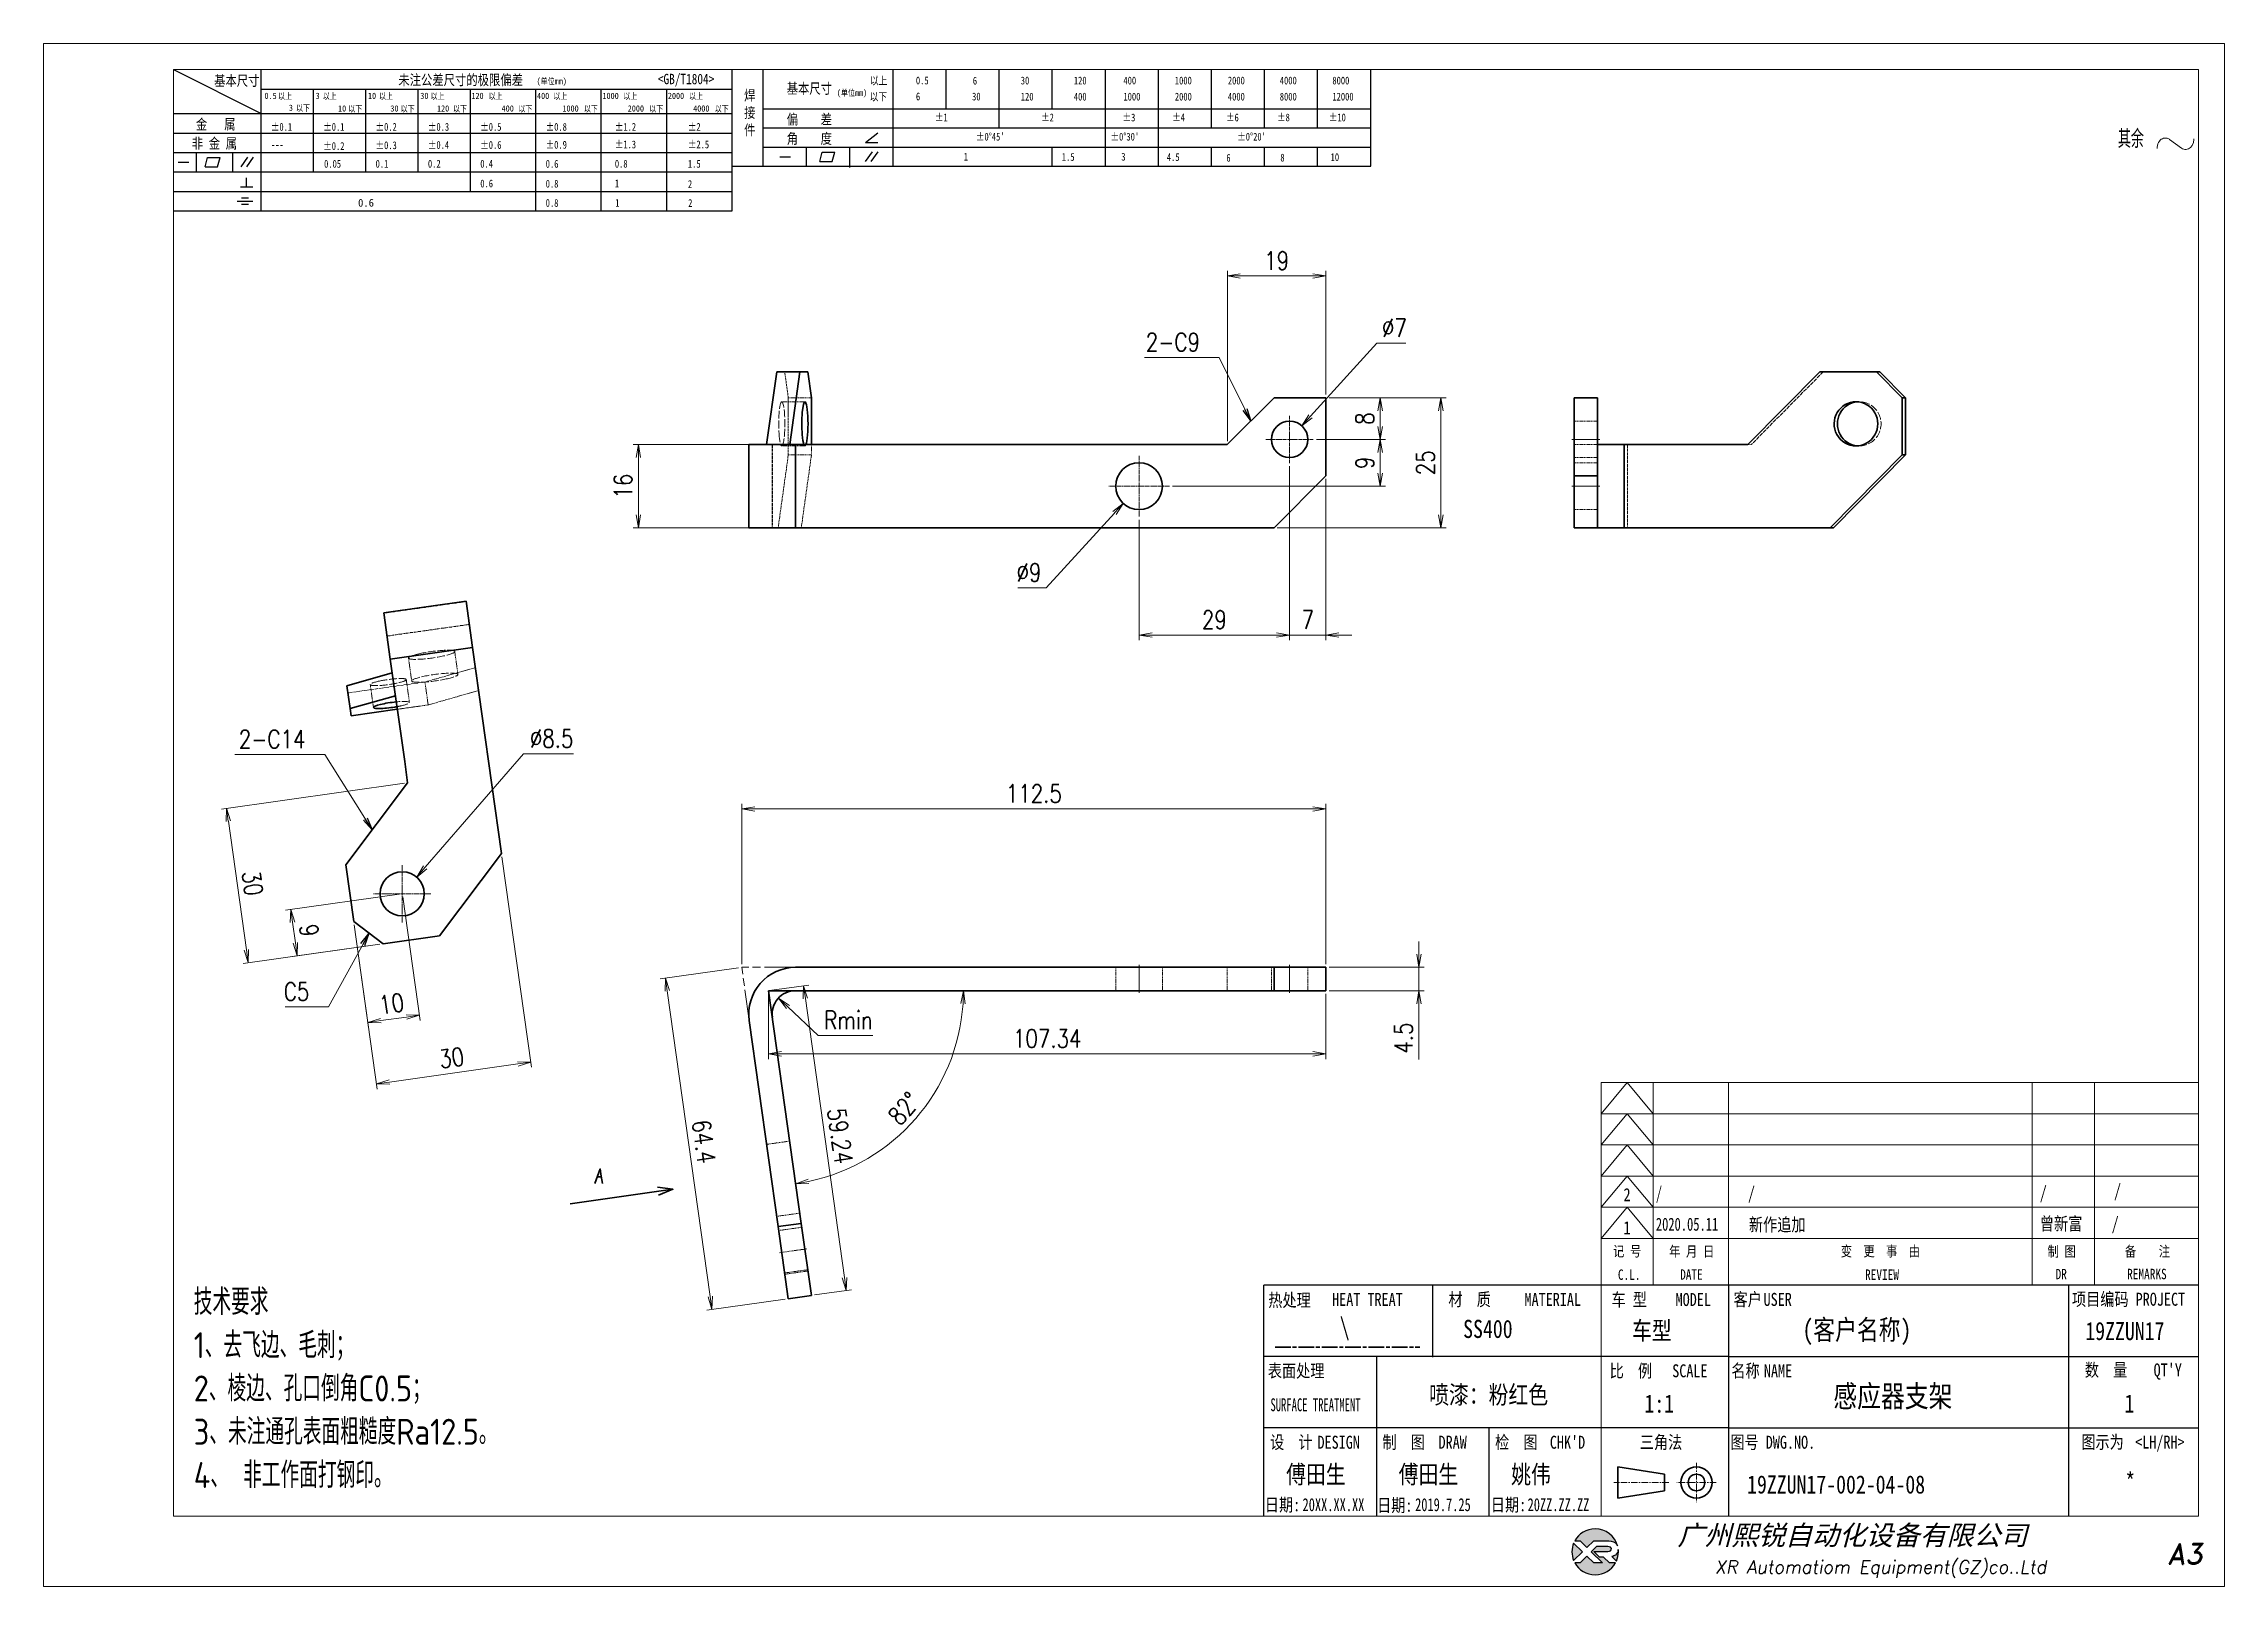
# Model space of a CAD drawing. Header units: millimetres. Extents: x 53130 to 124945, y -23470 to -1811.
# Drawn here: x 54316.3 to 54736.3, y -2526.1 to -2229.1 of the extents above; entities that cross this region are included whole.
import ezdxf
from ezdxf.enums import TextEntityAlignment as Align

# ---------------------------------------------------------------- set-up
doc = ezdxf.new("R2010")
doc.units = ezdxf.units.MM
doc.header["$LTSCALE"] = 0.5
for name, pattern in [('AM_ISO02W050x2', [3.75, 3, -0.75]), ('AM_ISO08W050x2', [9, 6, -0.75, 1.5, -0.75]), ('AM_ISO09W050', [22.5, 12, -1.5, 3, -1.5, 3, -1.5]), ('CENTER', [2, 1.25, -0.25, 0.25, -0.25]), ('DOT2', [0.125, 0, -0.125])]:
    doc.linetypes.add(name, pattern=pattern)
for name, color, linetype in [('DIM', 3, 'Continuous'), ('layer 1', 7, 'Continuous'), ('图\\M+19E79\\M+195B6\\M+18E9A', 7, 'Continuous'), ('图号', 7, 'Continuous'), ('图名', 7, 'Continuous'), ('数量', 7, 'Continuous'), ('材质', 7, 'Continuous'), ('表面处理', 7, 'Continuous'), ('车型', 7, 'Continuous')]:
    doc.layers.add(name, color=color, linetype=linetype)
for name, color, linetype, lineweight in [('中心线', 2, 'AM_ISO08W050x2', 18), ('双点划线', 6, 'AM_ISO09W050', 18), ('图框', 7, 'Continuous', 18), ('标注线', 3, 'Continuous', 18), ('热处理', 7, 'Continuous', 20), ('粗实线', 7, 'Continuous', 35), ('粗点划线', 6, 'AM_ISO08W050x2', 35), ('虚线', 1, 'AM_ISO02W050x2', 18)]:
    doc.layers.add(name, color=color, linetype=linetype, lineweight=lineweight)
doc.layers.add('打印', color=7, linetype='Continuous', lineweight=15, plot=False)
doc.layers.add('打印-禁用', color=7, linetype='Continuous', lineweight=15, plot=False)
doc.styles.add('DIM', font='romans.shx', dxfattribs={"width": 0.8, "bigfont": 'bigfont.shx'})
doc.styles.add('STYLE1', font='')
doc.styles.add('国标', font='simfang.ttf', dxfattribs={"width": 0.8})
doc.styles.add('机械长仿宋', font='gbenor.shx', dxfattribs={"height": 1, "bigfont": 'gbcbig.shx'})
doc.styles.add('标题\\M+18E9A', font='romand.shx', dxfattribs={"oblique": 10, "bigfont": 'bigfont.shx'})
doc.styles.get('STYLE1').set_extended_font_data('SimSun')
doc.dimstyles.new('XR 1-1', dxfattribs={"dimtxt": 3.5, "dimasz": 2.5, "dimexe": 1, "dimexo": 0.625, "dimgap": 1.2, "dimtad": 1, "dimtoh": 1, "dimdsep": 46, "dimtxsty": 'DIM', "dimblk": 'OPEN', "dimcen": 0, "dimclrd": 8, "dimclre": 8, "dimclrt": 2, "dimazin": 2, "dimtfac": 0.5, "dimtmove": 0, "dimatfit": 3, "dimldrblk": 'OPEN', "dimfxl": 0, "dimtolj": 2, "dimlwd": 18, "dimlwe": 18, "dimarcsym": 0})
doc.dimstyles.new('XR 1-1$0', dxfattribs={"dimtxt": 3.5, "dimasz": 2.5, "dimexe": 1, "dimexo": 0.625, "dimgap": 1.2, "dimtad": 1, "dimzin": 9, "dimdsep": 46, "dimtxsty": 'DIM', "dimblk": 'OPEN', "dimcen": 0, "dimclrd": 8, "dimclre": 8, "dimclrt": 2, "dimazin": 2, "dimtfac": 0.5, "dimtmove": 0, "dimatfit": 3, "dimldrblk": 'OPEN', "dimfxl": 0, "dimtolj": 2, "dimlwd": 18, "dimlwe": 18, "dimarcsym": 0})
doc.dimstyles.new('XR 1-1$3', dxfattribs={"dimtxt": 3.5, "dimasz": 2.5, "dimexe": 1, "dimexo": 0.625, "dimgap": 1.2, "dimtad": 1, "dimtoh": 1, "dimdsep": 46, "dimtxsty": 'DIM', "dimblk": 'OPEN', "dimcen": 0, "dimclrd": 8, "dimclre": 8, "dimclrt": 2, "dimazin": 2, "dimtfac": 0.5, "dimtofl": 0, "dimtmove": 0, "dimatfit": 3, "dimldrblk": 'OPEN', "dimfxl": 0, "dimtolj": 2, "dimlwd": 18, "dimlwe": 18, "dimarcsym": 0})
doc.dimstyles.new('XR 1-1$4', dxfattribs={"dimtxt": 3.5, "dimasz": 2.5, "dimexe": 1, "dimexo": 0.625, "dimgap": 1.2, "dimtad": 1, "dimtoh": 1, "dimdsep": 46, "dimtxsty": 'DIM', "dimblk": 'OPEN', "dimcen": 0, "dimclrd": 8, "dimclre": 8, "dimclrt": 2, "dimazin": 2, "dimtfac": 0.5, "dimtofl": 0, "dimtmove": 0, "dimatfit": 3, "dimldrblk": 'OPEN', "dimfxl": 0, "dimtolj": 2, "dimlwd": 18, "dimlwe": 18, "dimarcsym": 0})

msp = doc.modelspace()

# ---------------------------------------------------------------- texts
at = {"layer": '图\\M+19E79\\M+195B6\\M+18E9A', "color": 3, "style": '国标'}
for s, height, width, p in [('/', 2.5, 0.8, (54715.02, -2451.165)), ('2', 2.5, 0.8, (54620.552, -2451.951)), ('/', 2.5, 0.705904, (54626.784, -2451.635)), ('/', 2.5, 0.8, (54644.52, -2451.635)), ('/', 2.5, 0.8, (54700.725, -2451.536)), ('1', 2.5, 0.8, (54620.541, -2458.311)), ('2020.05.11', 2.5, 0.705904, (54626.784, -2457.635)), ('新作追加', 2.5, 0.8, (54644.692, -2457.72)), ('曾新富', 2.5, 0.8, (54700.725, -2457.536)), ('/', 2.5, 0.8, (54714.556, -2457.525)), ('    (客户名称)', 3.85, 0.8, (54646.619, -2478.626)), ('19ZZUN17', 3.5, 0.8, (54709.491, -2478.697)), ('1:1', 3.5, 0.8, (54624.575, -2492.674)), ('傅田生', 3.5, 0.8, (54555.572, -2506.29)), ('傅田生', 3.5, 0.8, (54577.252, -2506.29)), ('姚伟', 3.5, 0.8, (54598.912, -2506.29)), ('20XX.XX.XX', 2.5, 0.7, (54558.737, -2511.627)), ('2019.7.25', 2.5, 0.7, (54580.417, -2511.627)), ('20ZZ.ZZ.ZZ', 2.5, 0.7, (54602.077, -2511.627))]:
    msp.add_text(s, height=height, dxfattribs=dict(at, width=width)).set_placement(p)
at = {"layer": '图\\M+19E79\\M+195B6\\M+18E9A', "color": 3, "style": '国标', "width": 0.8}
msp.add_text('*', height=3.5, dxfattribs=at).set_placement((54718.146, -2507.691), align=Align.CENTER)
at = {"layer": '图号', "color": 3, "style": '国标', "width": 0.8}
msp.add_text('19ZZUN17-002-04-08', height=3.5, dxfattribs=at).set_placement((54644.354, -2508.234))
at = {"layer": '图名', "color": 3, "style": '国标', "width": 0.8}
msp.add_text('感应器支架', height=4.2, dxfattribs=at).set_placement((54672.426, -2491.593), align=Align.CENTER)
at = {"layer": '数量', "color": 3, "style": '国标', "width": 0.8}
msp.add_text('1', height=3.5, dxfattribs=at).set_placement((54717.992, -2492.659), align=Align.CENTER)
at = {"layer": '材质', "color": 3, "style": '国标', "width": 0.8}
msp.add_text('SS400', height=3.5, dxfattribs=at).set_placement((54594.432, -2478.287), align=Align.CENTER)
at = {"layer": '标注线', "color": 2, "char_height": 3.5, "attachment_point": 9, "style": 'DIM'}
for s, insert in [('2-C9', (54538.987, -2288.32)), ('2-C14', (54366.705, -2364.747)), ('C5', (54367.452, -2413.347))]:
    msp.add_mtext(s, dxfattribs=dict(at, insert=insert))
at = {"layer": '标注线', "color": 2, "insert": (54345.187, -2507.176), "char_height": 5, "width": 114.82461, "attachment_point": 7, "style": '机械长仿宋'}
msp.add_mtext('\\A2;技术要求\\P1、去飞边、毛刺；\\P2、棱边、孔口倒角C0.5；\\P3、未注通孔表面粗糙度Ra12.5。\\P{\\A0;4、\\C3; \\C2;非工作面打钢印。}', dxfattribs=at)
at = {"layer": '热处理', "color": 3, "style": '国标', "width": 0.8}
msp.add_text('\\', height=3.5, dxfattribs=at).set_placement((54566.854, -2477.911), align=Align.CENTER)
at = {"layer": '表面处理', "color": 3, "style": '国标', "width": 0.8}
msp.add_text('喷漆：粉红色', height=3.5, dxfattribs=at).set_placement((54594.574, -2490.964), align=Align.CENTER)
at = {"layer": '车型', "color": 3, "style": '国标', "width": 0.8}
msp.add_text('  车型', height=3.5, dxfattribs=at).set_placement((54618.379, -2478.611))

# ---------------------------------------------------------------- blocks, each defined once
blk = doc.blocks.new('XR')
at = {"true_color": 0xfc8000}
h = blk.add_hatch(color=30, dxfattribs=at)
h.set_gradient(color1=(252, 128, 0), rotation=240, one_color=1, tint=1, name='INVCURVED')
edge = h.paths.add_edge_path()
edge.add_spline(control_points=[(-434.18, -5928.47), (-433.9, -5928.74), (-433.63, -5929.01), (-433.63, -5929.01), (-433.63, -5929.01), (-433.63, -5929.01), (-433.36, -5928.74), (-433.09, -5928.47)], knot_values=[0.5625, 0.5625, 0.5625, 0.5625, 0.625, 0.625, 0.625, 0.625, 0.6875, 0.6875, 0.6875, 0.6875], degree=3, periodic=0)
edge.add_spline(control_points=[(-433.09, -5928.47), (-432.82, -5928.2), (-432.54, -5927.93), (-432.54, -5927.93), (-432.54, -5927.93), (-432.54, -5927.93), (-432.04, -5927.93), (-431.53, -5927.93)], knot_values=[0.4375, 0.4375, 0.4375, 0.4375, 0.5, 0.5, 0.5, 0.5, 0.5625, 0.5625, 0.5625, 0.5625], degree=3, periodic=0)
edge.add_spline(control_points=[(-431.53, -5927.93), (-431.03, -5927.93), (-430.52, -5927.93), (-430.52, -5927.93), (-430.52, -5927.93), (-430, -5927.93), (-429.43, -5927.96), (-429.01, -5928.33)], knot_values=[0.25, 0.25, 0.25, 0.25, 0.3125, 0.3125, 0.3125, 0.3125, 0.4375, 0.4375, 0.4375, 0.4375], degree=3, periodic=0)
edge.add_spline(control_points=[(-429.01, -5928.33), (-428.88, -5928.44), (-428.78, -5928.59), (-428.71, -5928.75)], knot_values=[0.125, 0.125, 0.125, 0.125, 0.25, 0.25, 0.25, 0.25], degree=3, periodic=0)
edge.add_spline(control_points=[(-428.71, -5928.75), (-429.13, -5927.18), (-430.58, -5926.02), (-432.31, -5926.02)], knot_values=[0, 0, 0, 0, 0.125, 0.125, 0.125, 0.125], degree=3, periodic=0)
edge.add_spline(control_points=[(-432.31, -5926.02), (-433.72, -5926.02), (-434.94, -5926.79), (-435.58, -5927.93)], knot_values=[0.875, 0.875, 0.875, 0.875, 1, 1, 1, 1], degree=3, periodic=0)
edge.add_spline(control_points=[(-435.58, -5927.93), (-435.58, -5927.93), (-434.72, -5927.93), (-434.72, -5927.93), (-434.72, -5927.93), (-434.72, -5927.93), (-434.45, -5928.2), (-434.18, -5928.47)], knot_values=[0.6875, 0.6875, 0.6875, 0.6875, 0.8125, 0.8125, 0.8125, 0.8125, 0.875, 0.875, 0.875, 0.875], degree=3, periodic=0)
edge = h.paths.add_edge_path()
edge.add_spline(control_points=[(-434.79, -5929.26), (-435.04, -5929.02), (-435.34, -5928.72), (-435.54, -5928.53)], knot_values=[0.562504, 0.562504, 0.562504, 0.562504, 0.656252, 0.656252, 0.656252, 0.656252], degree=3, periodic=0)
edge.add_spline(control_points=[(-435.54, -5928.53), (-435.67, -5928.4), (-435.76, -5928.31), (-435.76, -5928.31), (-435.76, -5928.31), (-435.94, -5928.74), (-436.03, -5929.21), (-436.03, -5929.71)], knot_values=[0.25, 0.25, 0.25, 0.25, 0.312504, 0.312504, 0.312504, 0.312504, 0.562504, 0.562504, 0.562504, 0.562504], degree=3, periodic=0)
edge.add_spline(control_points=[(-436.03, -5929.71), (-436.03, -5930.2), (-435.94, -5930.67), (-435.76, -5931.1), (-435.76, -5931.1), (-435.4, -5930.75), (-435.05, -5930.4)], knot_values=[0.874998, 0.874998, 0.874998, 0.874998, 1.124998, 1.124998, 1.124998, 1.25, 1.25, 1.25, 1.25], degree=3, periodic=0)
edge.add_spline(control_points=[(-435.05, -5930.4), (-434.7, -5930.05), (-434.34, -5929.71), (-434.34, -5929.71), (-434.34, -5929.71), (-434.34, -5929.71), (-434.34, -5929.71), (-434.34, -5929.71)], knot_values=[0.749878, 0.749878, 0.749878, 0.749878, 0.874875, 0.874875, 0.874875, 0.874875, 0.874998, 0.874998, 0.874998, 0.874998], degree=3, periodic=0)
edge.add_spline(control_points=[(-434.34, -5929.71), (-434.34, -5929.71), (-434.34, -5929.71), (-434.34, -5929.71)], knot_values=[0.749634, 0.749634, 0.749634, 0.749634, 0.749817, 0.749817, 0.749817, 0.749817], degree=3, periodic=0)
edge.add_spline(control_points=[(-434.35, -5929.7), (-434.35, -5929.7), (-434.35, -5929.7), (-434.35, -5929.7)], knot_values=[0.738281, 0.738281, 0.738281, 0.738281, 0.742188, 0.742188, 0.742188, 0.742188], degree=3, periodic=0)
edge.add_spline(control_points=[(-434.35, -5929.7), (-434.36, -5929.69), (-434.37, -5929.68), (-434.38, -5929.67)], knot_values=[0.726563, 0.726563, 0.726563, 0.726563, 0.738281, 0.738281, 0.738281, 0.738281], degree=3, periodic=0)
edge.add_spline(control_points=[(-434.38, -5929.67), (-434.38, -5929.66), (-434.39, -5929.65), (-434.4, -5929.65)], knot_values=[0.718751, 0.718751, 0.718751, 0.718751, 0.726563, 0.726563, 0.726563, 0.726563], degree=3, periodic=0)
edge.add_spline(control_points=[(-434.4, -5929.65), (-434.42, -5929.63), (-434.45, -5929.6), (-434.47, -5929.58)], knot_values=[0.703126, 0.703126, 0.703126, 0.703126, 0.718751, 0.718751, 0.718751, 0.718751], degree=3, periodic=0)
edge.add_spline(control_points=[(-434.47, -5929.58), (-434.5, -5929.55), (-434.53, -5929.52), (-434.56, -5929.49)], knot_values=[0.687501, 0.687501, 0.687501, 0.687501, 0.703126, 0.703126, 0.703126, 0.703126], degree=3, periodic=0)
edge.add_spline(control_points=[(-434.56, -5929.49), (-434.63, -5929.42), (-434.71, -5929.35), (-434.79, -5929.26)], knot_values=[0.656252, 0.656252, 0.656252, 0.656252, 0.687501, 0.687501, 0.687501, 0.687501], degree=3, periodic=0)
at = {"true_color": 0x0348ff}
h = blk.add_hatch(color=160, dxfattribs=at)
h.set_gradient(color1=(3, 72, 255), color2=(0, 41, 153), one_color=1, tint=0.3, name='HEMISPHERICAL')
edge = h.paths.add_edge_path()
edge.add_spline(control_points=[(-432.54, -5929.67), (-432.26, -5929.95), (-431.94, -5930.23), (-431.66, -5930.51), (-431.66, -5930.51), (-431.66, -5930.51), (-431.66, -5930.51), (-431.66, -5930.51)], knot_values=[0.736842, 0.736842, 0.736842, 0.736842, 0.789474, 0.789474, 0.789474, 0.789474, 0.802633, 0.802633, 0.802633, 0.802633], degree=3, periodic=0)
edge.add_spline(control_points=[(-431.66, -5930.51), (-431.65, -5930.51), (-431.65, -5930.52), (-431.65, -5930.52)], knot_values=[0.802633, 0.802633, 0.802633, 0.802633, 0.815791, 0.815791, 0.815791, 0.815791], degree=3, periodic=0)
edge.add_spline(control_points=[(-431.65, -5930.52), (-431.64, -5930.53), (-431.64, -5930.53), (-431.64, -5930.53)], knot_values=[0.815791, 0.815791, 0.815791, 0.815791, 0.82237, 0.82237, 0.82237, 0.82237], degree=3, periodic=0)
edge.add_spline(control_points=[(-431.64, -5930.53), (-431.64, -5930.53), (-431.64, -5930.53), (-431.63, -5930.54)], knot_values=[0.82237, 0.82237, 0.82237, 0.82237, 0.828949, 0.828949, 0.828949, 0.828949], degree=3, periodic=0)
edge.add_spline(control_points=[(-431.63, -5930.54), (-431.63, -5930.54), (-431.63, -5930.54), (-431.63, -5930.54), (-431.63, -5930.54), (-431.63, -5930.54), (-431.59, -5930.54), (-431.52, -5930.54)], knot_values=[0.841901, 0.841901, 0.841901, 0.841901, 0.842105, 0.842105, 0.842105, 0.842105, 0.855264, 0.855264, 0.855264, 0.855264], degree=3, periodic=0)
edge.add_spline(control_points=[(-431.52, -5930.54), (-431.46, -5930.54), (-431.38, -5930.54), (-431.3, -5930.54)], knot_values=[0.855264, 0.855264, 0.855264, 0.855264, 0.868422, 0.868422, 0.868422, 0.868422], degree=3, periodic=0)
edge.add_spline(control_points=[(-431.3, -5930.54), (-431.26, -5930.54), (-431.22, -5930.54), (-431.18, -5930.54)], knot_values=[0.868422, 0.868422, 0.868422, 0.868422, 0.875, 0.875, 0.875, 0.875], degree=3, periodic=0)
edge.add_spline(control_points=[(-431.18, -5930.54), (-431.14, -5930.54), (-431.1, -5930.54), (-431.07, -5930.54)], knot_values=[0.875, 0.875, 0.875, 0.875, 0.881579, 0.881579, 0.881579, 0.881579], degree=3, periodic=0)
edge.add_spline(control_points=[(-431.07, -5930.54), (-431.05, -5930.54), (-431.04, -5930.54), (-431.03, -5930.54)], knot_values=[0.881579, 0.881579, 0.881579, 0.881579, 0.884869, 0.884869, 0.884869, 0.884869], degree=3, periodic=0)
edge.add_spline(control_points=[(-431.03, -5930.54), (-431.02, -5930.54), (-431, -5930.54), (-431, -5930.54)], knot_values=[0.884869, 0.884869, 0.884869, 0.884869, 0.888158, 0.888158, 0.888158, 0.888158], degree=3, periodic=0)
edge.add_spline(control_points=[(-431, -5930.54), (-430.99, -5930.54), (-430.99, -5930.54), (-430.98, -5930.54)], knot_values=[0.888158, 0.888158, 0.888158, 0.888158, 0.889803, 0.889803, 0.889803, 0.889803], degree=3, periodic=0)
edge.add_spline(control_points=[(-430.98, -5930.54), (-430.98, -5930.54), (-430.98, -5930.54), (-430.97, -5930.54)], knot_values=[0.889803, 0.889803, 0.889803, 0.889803, 0.891447, 0.891447, 0.891447, 0.891447], degree=3, periodic=0)
edge.add_spline(control_points=[(-430.97, -5930.54), (-430.97, -5930.54), (-430.97, -5930.54), (-430.97, -5930.54)], knot_values=[0.891447, 0.891447, 0.891447, 0.891447, 0.89227, 0.89227, 0.89227, 0.89227], degree=3, periodic=0)
edge.add_spline(control_points=[(-430.97, -5930.54), (-430.97, -5930.54), (-430.97, -5930.54), (-430.97, -5930.54)], knot_values=[0.89227, 0.89227, 0.89227, 0.89227, 0.893092, 0.893092, 0.893092, 0.893092], degree=3, periodic=0)
edge.add_spline(control_points=[(-430.97, -5930.54), (-430.97, -5930.54), (-430.97, -5930.54), (-430.97, -5930.54)], knot_values=[0.893092, 0.893092, 0.893092, 0.893092, 0.893503, 0.893503, 0.893503, 0.893503], degree=3, periodic=0)
edge.add_spline(control_points=[(-430.97, -5930.54), (-430.97, -5930.54), (-430.97, -5930.54), (-430.97, -5930.54)], knot_values=[0.893503, 0.893503, 0.893503, 0.893503, 0.893914, 0.893914, 0.893914, 0.893914], degree=3, periodic=0)
edge.add_spline(control_points=[(-430.97, -5930.54), (-430.97, -5930.54), (-430.97, -5930.54), (-430.97, -5930.54)], knot_values=[0.893914, 0.893914, 0.893914, 0.893914, 0.89412, 0.89412, 0.89412, 0.89412], degree=3, periodic=0)
edge.add_spline(control_points=[(-430.97, -5930.54), (-430.97, -5930.54), (-430.97, -5930.54), (-430.97, -5930.54)], knot_values=[0.89412, 0.89412, 0.89412, 0.89412, 0.894326, 0.894326, 0.894326, 0.894326], degree=3, periodic=0)
edge.add_spline(control_points=[(-430.97, -5930.54), (-430.97, -5930.54), (-430.97, -5930.54), (-430.97, -5930.54)], knot_values=[0.894428, 0.894428, 0.894428, 0.894428, 0.894531, 0.894531, 0.894531, 0.894531], degree=3, periodic=0)
edge.add_spline(control_points=[(-430.97, -5930.54), (-430.97, -5930.54), (-430.97, -5930.54), (-430.97, -5930.54)], knot_values=[0.894531, 0.894531, 0.894531, 0.894531, 0.894583, 0.894583, 0.894583, 0.894583], degree=3, periodic=0)
edge.add_spline(control_points=[(-430.97, -5930.54), (-430.97, -5930.54), (-430.97, -5930.54), (-430.97, -5930.54), (-430.97, -5930.54), (-430.97, -5930.54), (-430.73, -5930.78), (-430.49, -5931.01)], knot_values=[0.894685, 0.894685, 0.894685, 0.894685, 0.894737, 0.894737, 0.894737, 0.894737, 0.921052, 0.921052, 0.921052, 0.921052], degree=3, periodic=0)
edge.add_spline(control_points=[(-430.49, -5931.01), (-430.26, -5931.24), (-430.02, -5931.48), (-430.02, -5931.48)], knot_values=[0.921052, 0.921052, 0.921052, 0.921052, 0.947368, 0.947368, 0.947368, 0.947368], degree=3, periodic=0)
edge.add_spline(control_points=[(-430.02, -5931.48), (-430.02, -5931.48), (-430.02, -5931.48), (-430.02, -5931.48)], knot_values=[0.947522, 0.947522, 0.947522, 0.947522, 0.947573, 0.947573, 0.947573, 0.947573], degree=3, periodic=0)
edge.add_spline(control_points=[(-430.02, -5931.48), (-430.02, -5931.48), (-430.02, -5931.48), (-430.02, -5931.48)], knot_values=[0.947573, 0.947573, 0.947573, 0.947573, 0.947676, 0.947676, 0.947676, 0.947676], degree=3, periodic=0)
edge.add_spline(control_points=[(-430.02, -5931.48), (-430.02, -5931.48), (-430.02, -5931.48), (-430.02, -5931.48)], knot_values=[0.947676, 0.947676, 0.947676, 0.947676, 0.947779, 0.947779, 0.947779, 0.947779], degree=3, periodic=0)
edge.add_spline(control_points=[(-430.02, -5931.48), (-430.02, -5931.48), (-430.02, -5931.48), (-430.02, -5931.48)], knot_values=[0.947779, 0.947779, 0.947779, 0.947779, 0.947984, 0.947984, 0.947984, 0.947984], degree=3, periodic=0)
edge.add_spline(control_points=[(-430.02, -5931.48), (-430.02, -5931.48), (-430.02, -5931.48), (-430.02, -5931.48)], knot_values=[0.947984, 0.947984, 0.947984, 0.947984, 0.94819, 0.94819, 0.94819, 0.94819], degree=3, periodic=0)
edge.add_spline(control_points=[(-430.02, -5931.48), (-430.02, -5931.48), (-430.02, -5931.48), (-430.02, -5931.48)], knot_values=[0.94819, 0.94819, 0.94819, 0.94819, 0.948601, 0.948601, 0.948601, 0.948601], degree=3, periodic=0)
edge.add_spline(control_points=[(-430.02, -5931.48), (-430.02, -5931.48), (-430.02, -5931.48), (-430.02, -5931.48)], knot_values=[0.948601, 0.948601, 0.948601, 0.948601, 0.949012, 0.949012, 0.949012, 0.949012], degree=3, periodic=0)
edge.add_spline(control_points=[(-430.02, -5931.48), (-430.02, -5931.48), (-430.01, -5931.48), (-430.01, -5931.48)], knot_values=[0.949012, 0.949012, 0.949012, 0.949012, 0.949834, 0.949834, 0.949834, 0.949834], degree=3, periodic=0)
edge.add_spline(control_points=[(-430.01, -5931.48), (-430.01, -5931.48), (-430.01, -5931.48), (-430.01, -5931.48)], knot_values=[0.949834, 0.949834, 0.949834, 0.949834, 0.950657, 0.950657, 0.950657, 0.950657], degree=3, periodic=0)
edge.add_spline(control_points=[(-430.01, -5931.48), (-430.01, -5931.48), (-430, -5931.48), (-430, -5931.48)], knot_values=[0.950657, 0.950657, 0.950657, 0.950657, 0.952301, 0.952301, 0.952301, 0.952301], degree=3, periodic=0)
edge.add_spline(control_points=[(-430, -5931.48), (-429.99, -5931.48), (-429.98, -5931.48), (-429.98, -5931.48)], knot_values=[0.952301, 0.952301, 0.952301, 0.952301, 0.953946, 0.953946, 0.953946, 0.953946], degree=3, periodic=0)
edge.add_spline(control_points=[(-429.98, -5931.48), (-429.96, -5931.48), (-429.95, -5931.48), (-429.93, -5931.48)], knot_values=[0.953946, 0.953946, 0.953946, 0.953946, 0.957236, 0.957236, 0.957236, 0.957236], degree=3, periodic=0)
edge.add_spline(control_points=[(-429.93, -5931.48), (-429.91, -5931.48), (-429.89, -5931.48), (-429.87, -5931.48)], knot_values=[0.957236, 0.957236, 0.957236, 0.957236, 0.960525, 0.960525, 0.960525, 0.960525], degree=3, periodic=0)
edge.add_spline(control_points=[(-429.87, -5931.48), (-429.82, -5931.48), (-429.77, -5931.48), (-429.71, -5931.48)], knot_values=[0.960525, 0.960525, 0.960525, 0.960525, 0.967104, 0.967104, 0.967104, 0.967104], degree=3, periodic=0)
edge.add_spline(control_points=[(-429.71, -5931.48), (-429.65, -5931.48), (-429.59, -5931.48), (-429.53, -5931.48)], knot_values=[0.967104, 0.967104, 0.967104, 0.967104, 0.973683, 0.973683, 0.973683, 0.973683], degree=3, periodic=0)
edge.add_spline(control_points=[(-429.53, -5931.48), (-429.41, -5931.48), (-429.29, -5931.48), (-429.19, -5931.48)], knot_values=[0.973683, 0.973683, 0.973683, 0.973683, 0.98684, 0.98684, 0.98684, 0.98684], degree=3, periodic=0)
edge.add_spline(control_points=[(-429.19, -5931.48), (-429.1, -5931.48), (-429.04, -5931.48), (-429.04, -5931.48), (-429.67, -5932.62), (-430.9, -5933.39), (-432.31, -5933.39)], knot_values=[0.98684, 0.98684, 0.98684, 0.98684, 1, 1, 1, 1.052632, 1.052632, 1.052632, 1.052632], degree=3, periodic=0)
edge.add_spline(control_points=[(-432.31, -5933.39), (-433.72, -5933.39), (-434.94, -5932.62), (-435.58, -5931.48), (-435.58, -5931.48), (-435.58, -5931.48), (-435.36, -5931.48), (-435.15, -5931.48)], knot_values=[0.052632, 0.052632, 0.052632, 0.052632, 0.105263, 0.105263, 0.105263, 0.105263, 0.131579, 0.131579, 0.131579, 0.131579], degree=3, periodic=0)
edge.add_spline(control_points=[(-435.15, -5931.48), (-434.93, -5931.48), (-434.72, -5931.48), (-434.72, -5931.48), (-434.72, -5931.48), (-434.72, -5931.48), (-434.45, -5931.21), (-434.18, -5930.94)], knot_values=[0.131579, 0.131579, 0.131579, 0.131579, 0.157895, 0.157895, 0.157895, 0.157895, 0.184211, 0.184211, 0.184211, 0.184211], degree=3, periodic=0)
edge.add_spline(control_points=[(-434.18, -5930.94), (-433.9, -5930.67), (-433.63, -5930.4), (-433.63, -5930.4), (-433.63, -5930.4), (-433.63, -5930.4), (-433.36, -5930.67), (-433.09, -5930.94)], knot_values=[0.184211, 0.184211, 0.184211, 0.184211, 0.210526, 0.210526, 0.210526, 0.210526, 0.236842, 0.236842, 0.236842, 0.236842], degree=3, periodic=0)
edge.add_spline(control_points=[(-433.09, -5930.94), (-432.82, -5931.21), (-432.54, -5931.48), (-432.54, -5931.48), (-432.54, -5931.48), (-432.54, -5931.48), (-432.19, -5931.48), (-431.83, -5931.48)], knot_values=[0.236842, 0.236842, 0.236842, 0.236842, 0.263158, 0.263158, 0.263158, 0.263158, 0.289474, 0.289474, 0.289474, 0.289474], degree=3, periodic=0)
edge.add_spline(control_points=[(-431.83, -5931.48), (-431.48, -5931.48), (-431.12, -5931.48), (-431.12, -5931.48), (-431.12, -5931.48), (-431.12, -5931.48), (-431.57, -5931.03), (-432.02, -5930.59)], knot_values=[0.289474, 0.289474, 0.289474, 0.289474, 0.315789, 0.315789, 0.315789, 0.315789, 0.342105, 0.342105, 0.342105, 0.342105], degree=3, periodic=0)
edge.add_spline(control_points=[(-432.02, -5930.59), (-432.47, -5930.15), (-432.92, -5929.71), (-432.92, -5929.71), (-432.92, -5929.71), (-432.92, -5929.71), (-432.71, -5929.5), (-432.5, -5929.29)], knot_values=[0.342105, 0.342105, 0.342105, 0.342105, 0.368421, 0.368421, 0.368421, 0.368421, 0.394737, 0.394737, 0.394737, 0.394737], degree=3, periodic=0)
edge.add_spline(control_points=[(-432.5, -5929.29), (-432.3, -5929.09), (-432.09, -5928.88), (-432.09, -5928.88)], knot_values=[0.394737, 0.394737, 0.394737, 0.394737, 0.421053, 0.421053, 0.421053, 0.421053], degree=3, periodic=0)
edge.add_spline(control_points=[(-432.09, -5928.88), (-432.09, -5928.88), (-432.06, -5928.86), (-432.06, -5928.86)], knot_values=[0.421053, 0.421053, 0.421053, 0.421053, 0.473684, 0.473684, 0.473684, 0.473684], degree=3, periodic=0)
edge.add_spline(control_points=[(-432.06, -5928.86), (-432.06, -5928.86), (-432.06, -5928.86), (-432.06, -5928.86), (-432.06, -5928.86), (-432.06, -5928.86), (-430.4, -5928.86), (-430.26, -5928.86)], knot_values=[0.473684, 0.473684, 0.473684, 0.473684, 0.473684, 0.473684, 0.473684, 0.473684, 0.526316, 0.526316, 0.526316, 0.526316], degree=3, periodic=0)
edge.add_spline(control_points=[(-430.26, -5928.86), (-429.54, -5928.86), (-429.62, -5929.4), (-429.83, -5929.55)], knot_values=[0.526316, 0.526316, 0.526316, 0.526316, 0.578947, 0.578947, 0.578947, 0.578947], degree=3, periodic=0)
edge.add_spline(control_points=[(-429.83, -5929.55), (-429.94, -5929.62), (-430.08, -5929.65), (-430.26, -5929.65), (-430.26, -5929.65), (-430.26, -5929.65), (-430.48, -5929.65), (-430.71, -5929.66)], knot_values=[0.578947, 0.578947, 0.578947, 0.578947, 0.631579, 0.631579, 0.631579, 0.631579, 0.657895, 0.657895, 0.657895, 0.657895], degree=3, periodic=0)
edge.add_spline(control_points=[(-430.71, -5929.66), (-430.93, -5929.66), (-431.15, -5929.67), (-431.15, -5929.67), (-431.15, -5929.67), (-431.15, -5929.67), (-432.54, -5929.67), (-432.54, -5929.67)], knot_values=[0.657895, 0.657895, 0.657895, 0.657895, 0.684211, 0.684211, 0.684211, 0.684211, 0.736842, 0.736842, 0.736842, 0.736842], degree=3, periodic=0)
edge = h.paths.add_edge_path()
edge.add_spline(control_points=[(-428.6, -5929.32), (-428.61, -5929.67), (-428.76, -5930), (-429.06, -5930.22)], knot_values=[0.8, 0.8, 0.8, 0.8, 1, 1, 1, 1], degree=3, periodic=0)
edge.add_spline(control_points=[(-429.06, -5930.22), (-429.22, -5930.34), (-429.41, -5930.43), (-429.61, -5930.48)], knot_values=[0.6, 0.6, 0.6, 0.6, 0.8, 0.8, 0.8, 0.8], degree=3, periodic=0)
edge.add_spline(control_points=[(-429.61, -5930.48), (-429.61, -5930.48), (-428.9, -5931.19), (-428.9, -5931.19), (-428.9, -5931.19), (-428.69, -5930.73), (-428.58, -5930.23), (-428.58, -5929.71)], knot_values=[0.2, 0.2, 0.2, 0.2, 0.4, 0.4, 0.4, 0.4, 0.6, 0.6, 0.6, 0.6], degree=3, periodic=0)
edge.add_spline(control_points=[(-428.58, -5929.71), (-428.58, -5929.58), (-428.59, -5929.45), (-428.6, -5929.32)], knot_values=[0, 0, 0, 0, 0.2, 0.2, 0.2, 0.2], degree=3, periodic=0)
at = {"layer": 'layer 1', "color": 30}
for points, knots in [([(-435.76, -5931.1), (-435.94, -5930.67), (-436.03, -5930.2), (-436.03, -5929.71), (-436.03, -5929.71), (-436.03, -5929.21), (-435.94, -5928.74), (-435.76, -5928.31), (-435.76, -5928.31), (-435.76, -5928.31), (-434.34, -5929.71), (-434.34, -5929.71), (-434.34, -5929.71), (-434.34, -5929.71), (-435.76, -5931.1), (-435.76, -5931.1)], [0, 0, 0, 0, 0.25, 0.25, 0.25, 0.25, 0.5, 0.5, 0.5, 0.5, 0.75, 0.75, 0.75, 0.75, 1, 1, 1, 1]), ([(-432.31, -5926.02), (-430.58, -5926.02), (-429.13, -5927.18), (-428.71, -5928.75), (-428.71, -5928.75), (-428.78, -5928.59), (-428.88, -5928.44), (-429.01, -5928.33), (-429.01, -5928.33), (-429.43, -5927.96), (-430, -5927.93), (-430.52, -5927.93), (-430.52, -5927.93), (-430.52, -5927.93), (-432.54, -5927.93), (-432.54, -5927.93), (-432.54, -5927.93), (-432.54, -5927.93), (-433.63, -5929.01), (-433.63, -5929.01), (-433.63, -5929.01), (-433.63, -5929.01), (-434.72, -5927.93), (-434.72, -5927.93), (-434.72, -5927.93), (-434.72, -5927.93), (-435.58, -5927.93), (-435.58, -5927.93), (-435.58, -5927.93), (-434.94, -5926.79), (-433.72, -5926.02), (-432.31, -5926.02)], [0, 0, 0, 0, 0.125, 0.125, 0.125, 0.125, 0.25, 0.25, 0.25, 0.25, 0.375, 0.375, 0.375, 0.375, 0.5, 0.5, 0.5, 0.5, 0.625, 0.625, 0.625, 0.625, 0.75, 0.75, 0.75, 0.75, 0.875, 0.875, 0.875, 0.875, 1, 1, 1, 1])]:
    blk.add_open_spline(points, degree=3, knots=knots, dxfattribs=at)
at = {"layer": 'layer 1', "color": 154}
for points, knots in [([(-429.04, -5931.48), (-429.67, -5932.62), (-430.9, -5933.39), (-432.31, -5933.39), (-432.31, -5933.39), (-433.72, -5933.39), (-434.94, -5932.62), (-435.58, -5931.48), (-435.58, -5931.48), (-435.58, -5931.48), (-434.72, -5931.48), (-434.72, -5931.48), (-434.72, -5931.48), (-434.72, -5931.48), (-433.63, -5930.4), (-433.63, -5930.4), (-433.63, -5930.4), (-433.63, -5930.4), (-432.54, -5931.48), (-432.54, -5931.48), (-432.54, -5931.48), (-432.54, -5931.48), (-431.12, -5931.48), (-431.12, -5931.48), (-431.12, -5931.48), (-431.12, -5931.48), (-432.92, -5929.71), (-432.92, -5929.71), (-432.92, -5929.71), (-432.92, -5929.71), (-432.09, -5928.88), (-432.09, -5928.88), (-432.09, -5928.88), (-432.09, -5928.88), (-432.06, -5928.86), (-432.06, -5928.86), (-432.06, -5928.86), (-432.06, -5928.86), (-430.4, -5928.86), (-430.26, -5928.86), (-430.26, -5928.86), (-429.54, -5928.86), (-429.62, -5929.4), (-429.83, -5929.55), (-429.83, -5929.55), (-429.94, -5929.62), (-430.08, -5929.65), (-430.26, -5929.65), (-430.26, -5929.65), (-430.26, -5929.65), (-431.15, -5929.67), (-431.15, -5929.67), (-431.15, -5929.67), (-431.15, -5929.67), (-432.54, -5929.67), (-432.54, -5929.67), (-432.54, -5929.67), (-432.26, -5929.95), (-431.94, -5930.23), (-431.66, -5930.51), (-431.66, -5930.51), (-431.66, -5930.51), (-431.63, -5930.54), (-431.63, -5930.54), (-431.63, -5930.54), (-431.63, -5930.54), (-430.97, -5930.54), (-430.97, -5930.54), (-430.97, -5930.54), (-430.97, -5930.54), (-430.02, -5931.48), (-430.02, -5931.48), (-430.02, -5931.48), (-430.02, -5931.48), (-429.04, -5931.48), (-429.04, -5931.48)], [0, 0, 0, 0, 0.052632, 0.052632, 0.052632, 0.052632, 0.105263, 0.105263, 0.105263, 0.105263, 0.157895, 0.157895, 0.157895, 0.157895, 0.210526, 0.210526, 0.210526, 0.210526, 0.263158, 0.263158, 0.263158, 0.263158, 0.315789, 0.315789, 0.315789, 0.315789, 0.368421, 0.368421, 0.368421, 0.368421, 0.421053, 0.421053, 0.421053, 0.421053, 0.473684, 0.473684, 0.473684, 0.473684, 0.526316, 0.526316, 0.526316, 0.526316, 0.578947, 0.578947, 0.578947, 0.578947, 0.631579, 0.631579, 0.631579, 0.631579, 0.684211, 0.684211, 0.684211, 0.684211, 0.736842, 0.736842, 0.736842, 0.736842, 0.789474, 0.789474, 0.789474, 0.789474, 0.842105, 0.842105, 0.842105, 0.842105, 0.894737, 0.894737, 0.894737, 0.894737, 0.947368, 0.947368, 0.947368, 0.947368, 1, 1, 1, 1]), ([(-428.6, -5929.32), (-428.59, -5929.45), (-428.58, -5929.58), (-428.58, -5929.71), (-428.58, -5929.71), (-428.58, -5930.23), (-428.69, -5930.73), (-428.9, -5931.19), (-428.9, -5931.19), (-428.9, -5931.19), (-429.61, -5930.48), (-429.61, -5930.48), (-429.61, -5930.48), (-429.41, -5930.43), (-429.22, -5930.34), (-429.06, -5930.22), (-429.06, -5930.22), (-428.76, -5930), (-428.61, -5929.67), (-428.6, -5929.32)], [0, 0, 0, 0, 0.2, 0.2, 0.2, 0.2, 0.4, 0.4, 0.4, 0.4, 0.6, 0.6, 0.6, 0.6, 0.8, 0.8, 0.8, 0.8, 1, 1, 1, 1])]:
    blk.add_open_spline(points, degree=3, knots=knots, dxfattribs=at)
blk = doc.blocks.new('GZDEH零件A3图框V01版')
at = {"layer": '中心线', "color": 1, "linetype": 'CENTER', "lineweight": 5, "ltscale": 2}
for p, q in [((3175.82, -1822.66), (3175.82, -1830.26)), ((3170.49, -1826.46), (3159.89, -1826.46)), ((3179.62, -1826.46), (3172.02, -1826.46))]:
    blk.add_line(p, q, dxfattribs=at)
at = {"layer": '图\\M+19E79\\M+195B6\\M+18E9A', "color": 9}
for p, q in [((2882.49, -1554.46), (2899.37, -1562.92)), ((2899.37, -1581.67), (2899.37, -1554.46)), ((2990.09, -1581.67), (2990.09, -1554.46)), ((2996.09, -1573.08), (2996.09, -1554.46)), ((3021.09, -1561.98), (3021.09, -1554.46)), ((3031.31, -1561.98), (3031.31, -1554.46)), ((3041.53, -1561.98), (3041.53, -1554.46)), ((3051.75, -1561.98), (3051.75, -1554.46)), ((3061.98, -1561.98), (3061.98, -1554.46)), ((3072.2, -1561.98), (3072.2, -1554.46)), ((3082.42, -1561.98), (3082.42, -1554.46)), ((3092.64, -1561.98), (3092.64, -1554.46)), ((3102.86, -1561.98), (3102.86, -1554.46)), ((3113.09, -1573.08), (3113.09, -1554.46)), ((2899.37, -1558.24), (2990.09, -1558.24)), ((2909.45, -1574.17), (2909.45, -1558.24)), ((2919.53, -1574.17), (2919.53, -1558.24)), ((2929.61, -1574.17), (2929.61, -1558.24)), ((2939.69, -1577.92), (2939.69, -1558.24)), ((2952.29, -1581.67), (2952.29, -1558.24)), ((2964.89, -1581.67), (2964.89, -1558.24)), ((2977.49, -1581.67), (2977.49, -1558.24)), ((2996.09, -1561.98), (3113.09, -1561.98)), ((3021.09, -1573.08), (3021.09, -1561.98)), ((3041.53, -1565.68), (3041.53, -1561.98)), ((3061.98, -1573.08), (3061.98, -1561.98)), ((3072.2, -1573.08), (3072.2, -1561.98)), ((3082.42, -1565.68), (3082.42, -1561.98)), ((3092.64, -1565.68), (3092.64, -1561.98)), ((3102.86, -1565.68), (3102.86, -1561.98)), ((2882.49, -1562.92), (2990.09, -1562.92)), ((2996.09, -1565.68), (3113.09, -1565.68)), ((2882.49, -1566.67), (2990.09, -1566.67)), ((2882.49, -1570.42), (2990.09, -1570.42)), ((2886.92, -1574.12), (2886.92, -1570.42)), ((2893.91, -1574.12), (2893.91, -1570.42)), ((2996.09, -1569.38), (3113.09, -1569.38)), ((3004.42, -1573.08), (3004.42, -1569.38)), ((3006.97, -1572.12), (3007.45, -1570.33)), ((3007.45, -1570.33), (3009.86, -1570.33)), ((3009.39, -1572.12), (3009.86, -1570.33)), ((3012.75, -1573.08), (3012.75, -1569.38)), ((3015.75, -1568.51), (3018.15, -1566.66)), ((3015.75, -1568.51), (3018.15, -1568.51)), ((3015.81, -1572.12), (3017.15, -1570.26)), ((3016.89, -1572.12), (3018.23, -1570.26)), ((3051.75, -1573.08), (3051.75, -1569.38)), ((3082.42, -1573.08), (3082.42, -1569.48)), ((3092.64, -1573.08), (3092.64, -1569.38)), ((3102.86, -1573.08), (3102.86, -1569.38)), ((2882.49, -1574.17), (2990.09, -1574.17)), ((2883.43, -1572.27), (2885.49, -1572.27)), ((2888.59, -1573.16), (2889.07, -1571.37)), ((2888.59, -1573.16), (2891, -1573.16)), ((2889.07, -1571.37), (2891.48, -1571.37)), ((2891, -1573.16), (2891.48, -1571.37)), ((2895.52, -1573.16), (2896.85, -1571.3)), ((2896.6, -1573.16), (2897.94, -1571.3)), ((2990.09, -1573.08), (3113.09, -1573.08)), ((2999.26, -1571.23), (3001.32, -1571.23)), ((3006.97, -1572.12), (3009.39, -1572.12)), ((3012.75, -1573.33), (3012.75, -1573.08)), ((2882.49, -1577.92), (2990.09, -1577.92)), ((2895.42, -1577.05), (2897.81, -1577.05)), ((2895.57, -1579.17), (2896.92, -1579.17)), ((2896.58, -1577.05), (2896.58, -1575.28)), ((2882.49, -1581.67), (2990.09, -1581.67)), ((2894.79, -1579.77), (2897.77, -1579.77)), ((2895.57, -1580.37), (2896.93, -1580.37)), ((3272.49, -1788.46), (3092.49, -1788.46)), ((3124.99, -1788.46), (3124.99, -1802.35)), ((3181.99, -1788.46), (3181.99, -1832.96)), ((3247.49, -1788.46), (3247.49, -1832.96)), ((3181.99, -1802.21), (3092.49, -1802.21)), ((3114.17, -1802.21), (3114.17, -1815.96)), ((3181.99, -1802.21), (3272.49, -1802.21)), ((3181.99, -1815.96), (3092.49, -1815.96)), ((3114.17, -1815.96), (3114.17, -1832.96)), ((3114.17, -1815.96), (3114.17, -1832.96)), ((3135.83, -1815.96), (3135.83, -1832.96)), ((3135.83, -1815.96), (3135.83, -1832.96)), ((3181.99, -1815.96), (3272.49, -1815.96))]:
    blk.add_line(p, q, dxfattribs=at)
at = {"layer": '图\\M+19E79\\M+195B6\\M+18E9A', "color": 7}
blk.add_line((3272.49, -1788.46), (3092.49, -1788.46), dxfattribs=at)
at = {"layer": '图\\M+19E79\\M+195B6\\M+18E9A', "color": 9, "linetype": 'Continuous'}
blk.add_line((3092.49, -1832.96), (3092.49, -1788.46), dxfattribs=at)
at = {"layer": '图框', "linetype": 'Continuous'}
for p, q in [((2882.49, -1554.46), (2882.49, -1832.96)), ((3272.49, -1554.46), (2882.49, -1554.46)), ((3272.49, -1832.96), (3272.49, -1554.46)), ((3157.49, -1749.46), (3272.49, -1749.46)), ((3157.49, -1832.96), (3157.49, -1749.46)), ((2882.49, -1832.96), (3272.49, -1832.96))]:
    blk.add_line(p, q, dxfattribs=at)
at = {"layer": '图框', "color": 9}
for p, q in [((3157.49, -1755.46), (3162.49, -1749.46)), ((3162.49, -1749.46), (3167.49, -1755.46)), ((3167.49, -1788.46), (3167.49, -1749.46)), ((3240.49, -1788.46), (3240.49, -1749.46)), ((3252.49, -1749.46), (3252.49, -1788.46)), ((3157.49, -1755.46), (3272.49, -1755.46)), ((3157.49, -1761.46), (3162.49, -1755.46)), ((3162.49, -1755.46), (3167.49, -1761.46)), ((3157.49, -1761.46), (3272.49, -1761.46)), ((3157.49, -1767.46), (3162.49, -1761.46)), ((3162.49, -1761.46), (3167.49, -1767.46)), ((3157.49, -1767.46), (3272.49, -1767.46)), ((3157.49, -1773.46), (3162.49, -1767.46)), ((3162.49, -1767.46), (3167.49, -1773.46)), ((3157.49, -1773.46), (3272.49, -1773.46)), ((3157.49, -1779.46), (3162.49, -1773.46)), ((3162.49, -1773.46), (3167.49, -1779.46)), ((3157.49, -1779.46), (3272.49, -1779.46))]:
    blk.add_line(p, q, dxfattribs=at)
at = {"layer": '图框', "color": 9, "linetype": 'Continuous'}
blk.add_line((3181.99, -1749.46), (3181.99, -1832.96), dxfattribs=at)
at = {"layer": '图框', "color": 2, "linetype": 'ByBlock', "lineweight": 35}
for p, q in [((3169.69, -1824.86), (3160.69, -1823.46)), ((3160.69, -1829.46), (3160.69, -1823.46)), ((3169.69, -1824.86), (3169.69, -1828.06)), ((3169.69, -1828.06), (3160.69, -1829.46))]:
    blk.add_line(p, q, dxfattribs=at)
for radius in [3, 1.6]:
    blk.add_circle((3175.82, -1826.46), radius, dxfattribs=at)
at = {"layer": '打印-禁用', "linetype": 'Continuous'}
for p, q in [((2857.49, -1549.46), (2857.49, -1846.46)), ((3277.49, -1549.46), (2857.49, -1549.46)), ((3277.49, -1846.46), (3277.49, -1549.46)), ((2857.49, -1846.46), (3277.49, -1846.46))]:
    blk.add_line(p, q, dxfattribs=at)
at = {"layer": 'DIM', "xscale": 1.199999999999818, "yscale": 1.199999999999818, "zscale": 1.199999999999818}
blk.add_blockref('XR', (3675.07, 5275.84), dxfattribs=at)
at = {"layer": '图\\M+19E79\\M+195B6\\M+18E9A', "color": 9, "style": '国标'}
for s, height, width, p in [('基本尺寸', 2, 0.8, (2890.33, -1557.58)), ('未注公差尺寸的极限偏差', 2, 0.8, (2925.81, -1557.44)), ('<GB/T1804>', 2, 0.8, (2975.78, -1557.27)), ('基本尺寸', 2, 0.8, (3000.6, -1559.1)), ('以上', 1.5, 0.8, (3016.64, -1557.33)), ('0.5', 1.5, 0.8, (3025.49, -1557.3)), ('6', 1.5, 0.8, (3036.45, -1557.34)), ('30', 1.5, 0.8, (3045.69, -1557.31)), ('120', 1.5, 0.8, (3055.91, -1557.31)), ('400', 1.5, 0.8, (3065.46, -1557.31)), ('1000', 1.5, 0.8, (3075.36, -1557.31)), ('2000', 1.5, 0.8, (3085.57, -1557.31)), ('4000', 1.5, 0.8, (3095.57, -1557.31)), ('8000', 1.5, 0.8, (3105.7, -1557.31)), ('30', 1.2, 0.8, (2930.04, -1560.11)), ('以下', 1.5, 0.8, (3016.58, -1560.43)), ('6', 1.5, 0.8, (3025.49, -1560.38)), ('30', 1.5, 0.8, (3036.31, -1560.39)), ('120', 1.5, 0.8, (3045.69, -1560.41)), ('400', 1.5, 0.8, (3055.91, -1560.41)), ('1000', 1.5, 0.8, (3065.46, -1560.41)), ('2000', 1.5, 0.8, (3075.36, -1560.41)), ('4000', 1.5, 0.8, (3085.57, -1560.41)), ('8000', 1.5, 0.8, (3095.57, -1560.41)), ('12000', 1.5, 0.8, (3105.7, -1560.41)), ('金   属', 2, 0.8, (2886.82, -1565.98)), ('±0.1', 1.5, 0.8, (2901.27, -1566.23)), ('±0.1', 1.5, 0.8, (2911.35, -1566.23)), ('±0.2', 1.5, 0.8, (2921.43, -1566.23)), ('±0.3', 1.5, 0.8, (2931.51, -1566.23)), ('±0.5', 1.5, 0.8, (2941.59, -1566.23)), ('±0.8', 1.5, 0.8, (2954.19, -1566.23)), ('±1.2', 1.5, 0.8, (2967.51, -1566.23)), ('±2', 1.5, 0.8, (2981.58, -1566.23)), ('偏    差', 2, 0.8, (3000.6, -1565.04)), ('角    度', 2, 0.8, (3000.6, -1568.74)), ('±1', 1.5, 0.8, (3029.16, -1564.42)), ("±0%%D45'", 1.5, 0.8, (3037.06, -1568.12)), ('±2', 1.5, 0.8, (3049.61, -1564.42)), ("±0%%D30'", 1.5, 0.8, (3062.98, -1568.12)), ('±3', 1.5, 0.8, (3065.3, -1564.42)), ('±4', 1.5, 0.8, (3074.85, -1564.42)), ('±6', 1.5, 0.8, (3085.22, -1564.42)), ("±0%%D20'", 1.5, 0.8, (3087.38, -1568.12)), ('±8', 1.5, 0.8, (3095.06, -1564.42)), ('±10', 1.5, 0.8, (3105.02, -1564.42)), ('非 金 属', 2, 0.8, (2886.02, -1569.65)), ('---', 1.5, 0.8, (2901.27, -1569.65)), ('±0.2', 1.5, 0.8, (2911.35, -1569.92)), ('±0.3', 1.5, 0.8, (2921.43, -1569.77)), ('±0.4', 1.5, 0.8, (2931.51, -1569.71)), ('±0.6', 1.5, 0.8, (2941.59, -1569.71)), ('±0.9', 1.5, 0.8, (2954.19, -1569.68)), ('±1.3', 1.5, 0.8, (2967.51, -1569.62)), ('±2.5', 1.5, 0.8, (2981.58, -1569.61)), ('1', 1.5, 0.8, (3034.69, -1571.98)), ('1.5', 1.5, 0.8, (3053.59, -1572.01)), ('3', 1.5, 0.8, (3065.05, -1571.98)), ('4.5', 1.5, 0.8, (3073.82, -1572.05)), ('6', 1.5, 0.8, (3085.28, -1572.19)), ('8', 1.5, 0.8, (3095.68, -1572.15)), ('10', 1.5, 0.8, (3105.36, -1572.06)), ('0.1', 1.5, 0.8, (2921.43, -1573.34)), ('0.2', 1.5, 0.8, (2931.51, -1573.33)), ('0.4', 1.5, 0.8, (2941.59, -1573.33)), ('0.6', 1.5, 0.8, (2954.19, -1573.35)), ('0.8', 1.5, 0.8, (2967.51, -1573.33)), ('1.5', 1.5, 0.8, (2981.58, -1573.34)), ('0.6', 1.5, 0.8, (2941.59, -1577.14)), ('0.8', 1.5, 0.8, (2954.19, -1577.17)), ('1', 1.5, 0.8, (2967.51, -1577.12)), ('2', 1.5, 0.8, (2981.58, -1577.26)), ('0.8', 1.5, 0.8, (2954.19, -1580.87)), ('1', 1.5, 0.8, (2967.59, -1580.86)), ('2', 1.5, 0.8, (2981.62, -1580.89)), ('热处理', 2.5, 0.8, (3093.35, -1792.61)), ('材  质', 2.5, 0.8, (3128.04, -1792.46)), ('项目编码 PROJECT', 2.5, 0.8, (3248.13, -1792.43)), ('表面处理', 2.5, 0.8, (3093.27, -1806.21)), ('比  例\u3000', 2.5, 0.8, (3159.1, -1806.21)), ('SCALE', 2.5, 0.8, (3171.15, -1806.21)), ('名称\u3000', 2.5, 0.8, (3182.54, -1806.21)), ('NAME', 2.5, 0.8, (3188.8, -1806.21)), ('数  量', 2.5, 0.8, (3250.61, -1806.05)), ("QT'Y ", 2.5, 0.8, (3263.86, -1806.05)), ('SURFACE TREATMENT', 2.5, 0.6, (3093.77, -1812.75)), (' DESIGN', 2.5, 0.8, (3101.47, -1819.96)), (' DRAW', 2.5, 0.8, (3124.78, -1819.96)), ("CHK'D", 2.5, 0.8, (3147.58, -1819.96)), ('三角法', 2.5, 0.8, (3164.9, -1819.96)), ('图号', 2.5, 0.8, (3182.36, -1819.96)), ('DWG.NO.', 2.5, 0.8, (3189.16, -1819.96)), ('图示为', 2.5, 0.8, (3249.94, -1819.93)), ('<LH/RH>', 2.5, 0.8, (3260.31, -1819.93))]:
    blk.add_text(s, height=height, dxfattribs=dict(at, width=width)).set_placement(p)
at = {"layer": '图\\M+19E79\\M+195B6\\M+18E9A', "color": 9, "lineweight": 15, "style": '国标', "width": 0.8}
for s, p in [('(单位mm)', (2952.44, -1557.27)), ('(单位mm)', (3010.27, -1559.51)), ('0.5', (2900.03, -1560.11)), ('以上', (2902.64, -1560.16)), ('3', (2904.73, -1562.41)), ('以下', (2906.1, -1562.46)), ('3', (2909.88, -1560.11)), ('以上', (2911.25, -1560.16)), ('10', (2914.19, -1562.54)), ('以下', (2916.18, -1562.59)), ('10', (2919.96, -1560.11)), ('以上', (2922.09, -1560.16)), ('30', (2924.27, -1562.54)), ('以下', (2926.26, -1562.59)), ('以上', (2932.02, -1560.16)), ('120', (2933.26, -1562.54)), ('以下', (2936.34, -1562.59)), ('120', (2939.88, -1560.11)), ('以上', (2943.21, -1560.16)), ('400', (2945.7, -1562.54)), ('以下', (2948.94, -1562.59)), ('400', (2952.52, -1560.11)), ('以上', (2955.68, -1560.16)), ('1000', (2957.41, -1562.54)), ('以下', (2961.54, -1562.59)), ('1000', (2965.12, -1560.11)), ('以上', (2969.16, -1560.16)), ('2000', (2969.99, -1562.54)), ('以下', (2974.14, -1562.59)), ('2000', (2977.72, -1560.11)), ('以上', (2981.8, -1560.16)), ('4000', (2982.59, -1562.54)), ('以下', (2986.74, -1562.59))]:
    blk.add_text(s, height=1.2, dxfattribs=at).set_placement(p)
at = {"layer": '图\\M+19E79\\M+195B6\\M+18E9A', "color": 9, "lineweight": 13, "style": '国标'}
blk.add_text('0.6', height=1.5, dxfattribs=at).set_placement((2918.05, -1580.85))
at = {"layer": '图\\M+19E79\\M+195B6\\M+18E9A', "color": 9, "style": '国标', "width": 0.8}
for s, p in [('HEAT TREAT', (3112.45, -1792.46)), ('MATERIAL', (3148.14, -1792.46)), ('客户', (3185.68, -1792.46)), ('USER', (3191.46, -1792.46)), ('设  计', (3097.79, -1819.96)), ('制  图', (3119.43, -1819.96)), ('检  图', (3141.11, -1819.96)), ('日期:', (3096.09, -1832)), ('日期:', (3117.71, -1832.1)), ('日期:', (3139.62, -1832))]:
    blk.add_text(s, height=2.5, dxfattribs=at).set_placement(p, align=Align.CENTER)
for s, p in [('车 型', (3162.87, -1791.2)), ('MODEL', (3175.2, -1791.24))]:
    blk.add_text(s, height=2.5, dxfattribs=at).set_placement(p, align=Align.MIDDLE)
at = {"layer": '图\\M+19E79\\M+195B6\\M+18E9A', "color": 7, "lineweight": -3, "style": 'STYLE1', "oblique": 15}
blk.add_text('广州熙锐自动化设备有限公司 ', height=3.8, dxfattribs=at).set_placement((3172.16, -1838.51))
at = {"layer": '图\\M+19E79\\M+195B6\\M+18E9A', "color": 7, "style": '标题\\M+18E9A', "oblique": 10}
for s, height, p in [('A3', 4, (3269.91, -1840.2)), ('XR Automatiom Equipment(GZ)co..Ltd', 2.5, (3211.26, -1842.9))]:
    blk.add_text(s, height=height, dxfattribs=at).set_placement(p, align=Align.MIDDLE)
at = {"layer": '图\\M+19E79\\M+195B6\\M+18E9A', "color": 9, "style": '国标'}
for s, insert, char_height, width, attachment_point in [('焊\\P接\\P件', (2992.39, -1558.41), 2, 3.1877, 1), ('0.05', (2911.51, -1573.37), 1.5, 5.1982, 7)]:
    blk.add_mtext(s, dxfattribs=dict(at, insert=insert, char_height=char_height, width=width, attachment_point=attachment_point))
at = {"layer": '图框', "color": 9, "style": '国标', "width": 0.8}
for s, p in [('记 号', (3162.47, -1782.94)), ('年 月 日', (3174.9, -1782.98)), ('变  更  事  由', (3211.24, -1782.93)), ('C.L.', (3162.86, -1787.45)), ('DATE', (3174.85, -1787.42)), ('REVIEW', (3211.55, -1787.45))]:
    blk.add_text(s, height=2, dxfattribs=at).set_placement(p, align=Align.CENTER)
for s, p in [('制 图', (3246.15, -1781.95)), ('备    注', (3262.68, -1781.92)), ('DR', (3246.06, -1786.34)), ('REMARKS', (3262.57, -1786.32))]:
    blk.add_text(s, height=2, dxfattribs=at).set_placement(p, align=Align.MIDDLE)
blk = doc.blocks.new('DEH A3')
at = {"layer": '图框'}
blk.add_blockref('GZDEH零件A3图框V01版', (-2857.49, 1846.46), dxfattribs=at)
blk = doc.blocks.new('其余不去材料')
at = {"layer": '标注线', "color": 2, "lineweight": 13}
for points in [[(0, 0.17), (0.01, 0.48), (0.07, 0.79), (0.16, 1.09), (0.28, 1.36), (0.44, 1.6), (0.62, 1.8), (0.82, 1.97), (1.04, 2.09), (1.26, 2.17), (1.49, 2.21), (1.72, 2.21), (1.94, 2.17), (2.37, 1.97), (2.41, 1.95)], [(2.41, 1.95), (3.55, 1.11), (4.7, 0.27)], [(4.7, 0.27), (4.91, 0.14), (5.14, 0.05), (5.37, 0), (5.6, 0), (5.82, 0.04), (6.04, 0.11), (6.45, 0.38), (6.79, 0.8), (7.02, 1.34), (7.11, 1.95), (7.11, 2.09)]]:
    blk.add_lwpolyline(points, dxfattribs=at)
at = {"layer": '标注线', "color": 7, "linetype": 'DOT2', "style": '机械长仿宋'}
blk.add_text('其余', height=3.5, dxfattribs=at).set_placement((-7.56, 0.3))
blk = doc.blocks.new('_Open')
at = {"color": 0, "linetype": 'ByBlock', "lineweight": -2}
for p, q in [((-1, 0.17), (0, 0)), ((-1, -0.17), (0, 0)), ((0, 0), (-1, 0))]:
    blk.add_line(p, q, dxfattribs=at)
blk = doc.blocks.new('*D92')
at = {"layer": 'Defpoints', "color": 0, "transparency": 16777216}
for p in [(54563.24, -2376.43), (54450.73, -2406.93), (54563.24, -2406.93)]:
    blk.add_point(p, dxfattribs=at)
at = {"layer": '标注线', "color": 8, "lineweight": 18, "transparency": 16777216}
for p, q in [((54450.73, -2406.3), (54450.73, -2375.43)), ((54453.23, -2376.43), (54560.74, -2376.43)), ((54563.24, -2406.3), (54563.24, -2375.43))]:
    blk.add_line(p, q, dxfattribs=at)
at = {"layer": '标注线', "color": 8, "lineweight": 18, "transparency": 16777216, "xscale": 2.5, "yscale": 2.5, "zscale": 2.5, "rotation": 180}
blk.add_blockref('_Open', (54450.73, -2376.43), dxfattribs=at)
at = {"layer": '标注线', "color": 8, "lineweight": 18, "transparency": 16777216, "xscale": 2.5, "yscale": 2.5, "zscale": 2.5}
blk.add_blockref('_Open', (54563.24, -2376.43), dxfattribs=at)
at = {"layer": '标注线', "color": 2, "transparency": 16777216, "insert": (54506.99, -2373.48), "char_height": 3.5, "attachment_point": 5, "style": 'DIM'}
blk.add_mtext('\\A2;112.5', dxfattribs=at)
blk = doc.blocks.new('*D93')
at = {"layer": 'Defpoints', "color": 0, "transparency": 16777216}
for p in [(54450.73, -2406.93), (54445, -2472.79), (54459.69, -2470.72)]:
    blk.add_point(p, dxfattribs=at)
at = {"layer": '标注线', "color": 8, "lineweight": 18, "transparency": 16777216}
for p, q in [((54450.11, -2407.02), (54435.04, -2409.13)), ((54436.38, -2411.47), (54444.65, -2470.31)), ((54459.08, -2470.81), (54444.01, -2472.93))]:
    blk.add_line(p, q, dxfattribs=at)
at = {"layer": '标注线', "color": 8, "lineweight": 18, "transparency": 16777216, "xscale": 2.5, "yscale": 2.5, "zscale": 2.5}
for p, rotation in [((54436.03, -2408.99), 98.00008719186152), ((54445, -2472.79), 278.0000871918616)]:
    blk.add_blockref('_Open', p, dxfattribs=dict(at, rotation=rotation))
at = {"layer": '标注线', "color": 2, "transparency": 16777216, "insert": (54443.44, -2440.48), "char_height": 3.5, "attachment_point": 5, "rotation": 278.0001, "style": 'DIM'}
blk.add_mtext('\\A2;64.4', dxfattribs=at)
blk = doc.blocks.new('*D94')
at = {"layer": 'Defpoints', "color": 0, "transparency": 16777216}
for p in [(54563.24, -2406.93), (54563.24, -2411.43), (54581.14, -2411.43)]:
    blk.add_point(p, dxfattribs=at)
at = {"layer": '标注线', "color": 8, "lineweight": 18, "transparency": 16777216}
for p, q in [((54581.14, -2404.43), (54581.14, -2401.93)), ((54563.87, -2406.93), (54582.14, -2406.93)), ((54581.14, -2406.93), (54581.14, -2411.43)), ((54563.87, -2411.43), (54582.14, -2411.43)), ((54581.14, -2413.93), (54581.14, -2424.7))]:
    blk.add_line(p, q, dxfattribs=at)
at = {"layer": '标注线', "color": 8, "lineweight": 18, "transparency": 16777216, "xscale": 2.5, "yscale": 2.5, "zscale": 2.5}
for p, rotation in [((54581.14, -2406.93), 270), ((54581.14, -2411.43), 90)]:
    blk.add_blockref('_Open', p, dxfattribs=dict(at, rotation=rotation))
at = {"layer": '标注线', "color": 2, "transparency": 16777216, "insert": (54578.19, -2420.56), "char_height": 3.5, "attachment_point": 5, "rotation": 90, "style": 'DIM'}
blk.add_mtext('\\A2;4.5', dxfattribs=at)
blk = doc.blocks.new('*D95')
at = {"layer": 'Defpoints', "color": 0, "transparency": 16777216}
for p in [(54457.81, -2412.84), (54461.08, -2415.93)]:
    blk.add_point(p, dxfattribs=at)
at = {"layer": '标注线', "color": 8, "lineweight": 18, "transparency": 16777216}
for p, q in [((54465.42, -2420.03), (54459.63, -2414.55)), ((54475.95, -2420.03), (54465.42, -2420.03))]:
    blk.add_line(p, q, dxfattribs=at)
at = {"layer": '标注线', "color": 8, "lineweight": 18, "transparency": 16777216, "xscale": 2.5, "yscale": 2.5, "zscale": 2.5, "rotation": 136.5725223059328}
blk.add_blockref('_Open', (54457.81, -2412.84), dxfattribs=at)
at = {"layer": '标注线', "color": 2, "transparency": 16777216, "insert": (54471.28, -2417.08), "char_height": 3.5, "attachment_point": 5, "style": 'DIM'}
blk.add_mtext('\\A2;\\A2;Rmin', dxfattribs=at)
blk = doc.blocks.new('*D96')
at = {"layer": 'Defpoints', "color": 0, "transparency": 16777216}
for p in [(54430.83, -2306.3), (54453.33, -2306.3), (54453.04, -2322.3)]:
    blk.add_point(p, dxfattribs=at)
at = {"layer": '标注线', "color": 8, "lineweight": 18, "transparency": 16777216}
for p, q in [((54452.71, -2306.3), (54429.83, -2306.3)), ((54430.83, -2319.8), (54430.83, -2308.8)), ((54452.42, -2322.3), (54429.83, -2322.3))]:
    blk.add_line(p, q, dxfattribs=at)
at = {"layer": '标注线', "color": 8, "lineweight": 18, "transparency": 16777216, "xscale": 2.5, "yscale": 2.5, "zscale": 2.5}
for p, rotation in [((54430.83, -2306.3), 90), ((54430.83, -2322.3), 270)]:
    blk.add_blockref('_Open', p, dxfattribs=dict(at, rotation=rotation))
at = {"layer": '标注线', "color": 2, "transparency": 16777216, "insert": (54427.88, -2314.3), "char_height": 3.5, "attachment_point": 5, "rotation": 90, "style": 'DIM'}
blk.add_mtext('\\A2;16', dxfattribs=at)
blk = doc.blocks.new('*D97')
at = {"layer": 'Defpoints', "color": 0, "transparency": 16777216}
for p in [(54563.24, -2297.3), (54585.37, -2297.3), (54553.24, -2322.3)]:
    blk.add_point(p, dxfattribs=at)
at = {"layer": '标注线', "color": 8, "lineweight": 18, "transparency": 16777216}
for p, q in [((54563.87, -2297.3), (54586.37, -2297.3)), ((54585.37, -2319.8), (54585.37, -2299.8)), ((54553.87, -2322.3), (54586.37, -2322.3))]:
    blk.add_line(p, q, dxfattribs=at)
at = {"layer": '标注线', "color": 8, "lineweight": 18, "transparency": 16777216, "xscale": 2.5, "yscale": 2.5, "zscale": 2.5}
for p, rotation in [((54585.37, -2297.3), 90), ((54585.37, -2322.3), 270)]:
    blk.add_blockref('_Open', p, dxfattribs=dict(at, rotation=rotation))
at = {"layer": '标注线', "color": 2, "transparency": 16777216, "insert": (54582.42, -2309.8), "char_height": 3.5, "attachment_point": 5, "rotation": 90, "style": 'DIM'}
blk.add_mtext('\\A2;25', dxfattribs=at)
blk = doc.blocks.new('*D98')
at = {"layer": 'Defpoints', "color": 0, "transparency": 16777216}
for p in [(54563.24, -2273.84), (54563.24, -2297.3), (54544.25, -2306.3)]:
    blk.add_point(p, dxfattribs=at)
at = {"layer": '标注线', "color": 8, "lineweight": 18, "transparency": 16777216}
for p, q in [((54544.25, -2305.67), (54544.25, -2272.84)), ((54546.75, -2273.84), (54560.74, -2273.84)), ((54563.24, -2296.67), (54563.24, -2272.84))]:
    blk.add_line(p, q, dxfattribs=at)
at = {"layer": '标注线', "color": 8, "lineweight": 18, "transparency": 16777216, "xscale": 2.5, "yscale": 2.5, "zscale": 2.5, "rotation": 180}
blk.add_blockref('_Open', (54544.25, -2273.84), dxfattribs=at)
at = {"layer": '标注线', "color": 8, "lineweight": 18, "transparency": 16777216, "xscale": 2.5, "yscale": 2.5, "zscale": 2.5}
blk.add_blockref('_Open', (54563.24, -2273.84), dxfattribs=at)
at = {"layer": '标注线', "color": 2, "transparency": 16777216, "insert": (54553.75, -2270.89), "char_height": 3.5, "attachment_point": 5, "style": 'DIM'}
blk.add_mtext('\\A2;19', dxfattribs=at)
blk = doc.blocks.new('*D99')
at = {"layer": 'Defpoints', "color": 0, "transparency": 16777216}
for p in [(54563.24, -2297.3), (54560.79, -2305.3), (54573.68, -2305.3)]:
    blk.add_point(p, dxfattribs=at)
at = {"layer": '标注线', "color": 8, "lineweight": 18, "transparency": 16777216}
for p, q in [((54563.87, -2297.3), (54574.68, -2297.3)), ((54573.68, -2299.8), (54573.68, -2302.8)), ((54561.42, -2305.3), (54574.68, -2305.3))]:
    blk.add_line(p, q, dxfattribs=at)
at = {"layer": '标注线', "color": 8, "lineweight": 18, "transparency": 16777216, "xscale": 2.5, "yscale": 2.5, "zscale": 2.5}
for p, rotation in [((54573.68, -2297.3), 90), ((54573.68, -2305.3), 270)]:
    blk.add_blockref('_Open', p, dxfattribs=dict(at, rotation=rotation))
at = {"layer": '标注线', "color": 2, "transparency": 16777216, "insert": (54570.73, -2301.3), "char_height": 3.5, "attachment_point": 5, "rotation": 90, "style": 'DIM'}
blk.add_mtext('\\A2;8', dxfattribs=at)
blk = doc.blocks.new('*D100')
at = {"layer": 'Defpoints', "color": 0, "transparency": 16777216}
for p in [(54560.79, -2305.3), (54533.1, -2314.3), (54573.68, -2314.3)]:
    blk.add_point(p, dxfattribs=at)
at = {"layer": '标注线', "color": 8, "lineweight": 18, "transparency": 16777216}
for p, q in [((54561.42, -2305.3), (54574.68, -2305.3)), ((54573.68, -2307.8), (54573.68, -2311.8)), ((54533.72, -2314.3), (54574.68, -2314.3))]:
    blk.add_line(p, q, dxfattribs=at)
at = {"layer": '标注线', "color": 8, "lineweight": 18, "transparency": 16777216, "xscale": 2.5, "yscale": 2.5, "zscale": 2.5}
for p, rotation in [((54573.68, -2305.3), 90), ((54573.68, -2314.3), 270)]:
    blk.add_blockref('_Open', p, dxfattribs=dict(at, rotation=rotation))
at = {"layer": '标注线', "color": 2, "transparency": 16777216, "insert": (54570.73, -2309.8), "char_height": 3.5, "attachment_point": 5, "rotation": 90, "style": 'DIM'}
blk.add_mtext('\\A2;9', dxfattribs=at)
blk = doc.blocks.new('*D101')
at = {"layer": 'Defpoints', "color": 0, "transparency": 16777216}
for p in [(54556.24, -2309.85), (54563.24, -2312.3), (54556.24, -2342.96)]:
    blk.add_point(p, dxfattribs=at)
at = {"layer": '标注线', "color": 8, "lineweight": 18, "transparency": 16777216}
for p, q in [((54556.24, -2310.47), (54556.24, -2343.96)), ((54563.24, -2312.92), (54563.24, -2343.96)), ((54553.74, -2342.96), (54551.24, -2342.96)), ((54563.24, -2342.96), (54556.24, -2342.96)), ((54565.74, -2342.96), (54568.24, -2342.96))]:
    blk.add_line(p, q, dxfattribs=at)
at = {"layer": '标注线', "color": 8, "lineweight": 18, "transparency": 16777216, "xscale": 2.5, "yscale": 2.5, "zscale": 2.5}
blk.add_blockref('_Open', (54556.24, -2342.96), dxfattribs=at)
at = {"layer": '标注线', "color": 8, "lineweight": 18, "transparency": 16777216, "xscale": 2.5, "yscale": 2.5, "zscale": 2.5, "rotation": 180}
blk.add_blockref('_Open', (54563.24, -2342.96), dxfattribs=at)
at = {"layer": '标注线', "color": 2, "transparency": 16777216, "insert": (54559.74, -2340.01), "char_height": 3.5, "attachment_point": 5, "style": 'DIM'}
blk.add_mtext('\\A2;7', dxfattribs=at)
blk = doc.blocks.new('*D102')
at = {"layer": 'Defpoints', "color": 0, "transparency": 16777216}
for p in [(54556.24, -2309.85), (54527.25, -2320.15), (54527.25, -2342.96)]:
    blk.add_point(p, dxfattribs=at)
at = {"layer": '标注线', "color": 8, "lineweight": 18, "transparency": 16777216}
for p, q in [((54556.24, -2310.47), (54556.24, -2343.96)), ((54527.25, -2320.77), (54527.25, -2343.96)), ((54553.74, -2342.96), (54529.75, -2342.96))]:
    blk.add_line(p, q, dxfattribs=at)
at = {"layer": '标注线', "color": 8, "lineweight": 18, "transparency": 16777216, "xscale": 2.5, "yscale": 2.5, "zscale": 2.5, "rotation": 180}
blk.add_blockref('_Open', (54527.25, -2342.96), dxfattribs=at)
at = {"layer": '标注线', "color": 8, "lineweight": 18, "transparency": 16777216, "xscale": 2.5, "yscale": 2.5, "zscale": 2.5}
blk.add_blockref('_Open', (54556.24, -2342.96), dxfattribs=at)
at = {"layer": '标注线', "color": 2, "transparency": 16777216, "insert": (54541.75, -2340.01), "char_height": 3.5, "attachment_point": 5, "style": 'DIM'}
blk.add_mtext('\\A2;29', dxfattribs=at)
blk = doc.blocks.new('*D103')
at = {"layer": 'Defpoints', "color": 0, "transparency": 16777216}
for p in [(54530.28, -2310.97), (54524.21, -2317.62)]:
    blk.add_point(p, dxfattribs=at)
at = {"layer": '标注线', "color": 8, "lineweight": 18, "transparency": 16777216}
for p, q in [((54509.38, -2333.87), (54522.53, -2319.47)), ((54503.91, -2333.87), (54509.38, -2333.87))]:
    blk.add_line(p, q, dxfattribs=at)
at = {"layer": '标注线', "color": 8, "lineweight": 18, "transparency": 16777216, "xscale": 2.5, "yscale": 2.5, "zscale": 2.5, "rotation": 47.5962655578555}
blk.add_blockref('_Open', (54524.21, -2317.62), dxfattribs=at)
at = {"layer": '标注线', "color": 2, "transparency": 16777216, "insert": (54506.04, -2330.92), "char_height": 3.5, "attachment_point": 5, "style": 'DIM'}
blk.add_mtext('\\A2;∅9', dxfattribs=at)
blk = doc.blocks.new('*D104')
at = {"layer": 'Defpoints', "color": 0, "transparency": 16777216}
for p in [(54558.59, -2302.7), (54553.89, -2307.89)]:
    blk.add_point(p, dxfattribs=at)
at = {"layer": '标注线', "color": 8, "lineweight": 18, "transparency": 16777216}
for p, q in [((54573.03, -2286.76), (54560.27, -2300.85)), ((54578.63, -2286.76), (54573.03, -2286.76))]:
    blk.add_line(p, q, dxfattribs=at)
at = {"layer": '标注线', "color": 8, "lineweight": 18, "transparency": 16777216, "xscale": 2.5, "yscale": 2.5, "zscale": 2.5, "rotation": 227.840229503109}
blk.add_blockref('_Open', (54558.59, -2302.7), dxfattribs=at)
at = {"layer": '标注线', "color": 2, "transparency": 16777216, "insert": (54576.43, -2283.81), "char_height": 3.5, "attachment_point": 5, "style": 'DIM'}
blk.add_mtext('\\A2;∅7', dxfattribs=at)
blk = doc.blocks.new('*D105')
at = {"layer": 'Defpoints', "color": 0, "transparency": 16777216}
for p in [(54461.08, -2411.43), (54522.24, -2411.43), (54456.63, -2416.56), (54477.61, -2442.04), (54462.2, -2456.23)]:
    blk.add_point(p, dxfattribs=at)
at = {"layer": '标注线', "color": 8, "lineweight": 18, "transparency": 16777216}
blk.add_arc((54455.91, -2411.43), 37.52, 281.8183, 356.1818, dxfattribs=at)
at = {"layer": '标注线', "color": 8, "lineweight": 18, "transparency": 16777216, "xscale": 2.5, "yscale": 2.5, "zscale": 2.5}
for p, rotation in [((54493.43, -2411.43), 88.09087743614845), ((54461.13, -2448.59), 189.9092097556164)]:
    blk.add_blockref('_Open', p, dxfattribs=dict(at, rotation=rotation))
at = {"layer": '标注线', "color": 2, "transparency": 16777216, "insert": (54482, -2434.11), "char_height": 3.5, "attachment_point": 5, "rotation": 49, "style": 'DIM'}
blk.add_mtext('\\A2;82°', dxfattribs=at)
blk = doc.blocks.new('*D106')
at = {"layer": 'Defpoints', "color": 0, "transparency": 16777216}
for p in [(54404.46, -2385.03), (54376, -2398.12), (54380.39, -2429.37)]:
    blk.add_point(p, dxfattribs=at)
at = {"layer": '标注线', "color": 8, "lineweight": 18, "transparency": 16777216}
for p, q in [((54404.54, -2385.65), (54410.24, -2426.18)), ((54376.09, -2398.74), (54380.53, -2430.36)), ((54407.62, -2425.54), (54382.87, -2429.02))]:
    blk.add_line(p, q, dxfattribs=at)
at = {"layer": '标注线', "color": 8, "lineweight": 18, "transparency": 16777216, "xscale": 2.5, "yscale": 2.5, "zscale": 2.5}
for p, rotation in [((54410.1, -2425.19), 7.999395727151119), ((54380.39, -2429.37), 187.9993957271512)]:
    blk.add_blockref('_Open', p, dxfattribs=dict(at, rotation=rotation))
at = {"layer": '标注线', "color": 2, "transparency": 16777216, "insert": (54394.84, -2424.36), "char_height": 3.5, "attachment_point": 5, "rotation": 7.9994, "style": 'DIM'}
blk.add_mtext('\\A2;30', dxfattribs=at)
blk = doc.blocks.new('*D107')
at = {"layer": 'Defpoints', "color": 0, "transparency": 16777216}
for p in [(54386.39, -2371.42), (54351.5, -2376.32), (54381.65, -2402.38)]:
    blk.add_point(p, dxfattribs=at)
at = {"layer": '标注线', "color": 8, "lineweight": 18, "transparency": 16777216}
for p, q in [((54385.77, -2371.5), (54350.51, -2376.46)), ((54355.33, -2403.55), (54351.85, -2378.8)), ((54381.03, -2402.46), (54354.69, -2406.17))]:
    blk.add_line(p, q, dxfattribs=at)
at = {"layer": '标注线', "color": 8, "lineweight": 18, "transparency": 16777216, "xscale": 2.5, "yscale": 2.5, "zscale": 2.5}
for p, rotation in [((54351.5, -2376.32), 98.00178730045934), ((54355.68, -2406.03), 278.0017873004593)]:
    blk.add_blockref('_Open', p, dxfattribs=dict(at, rotation=rotation))
at = {"layer": '标注线', "color": 2, "transparency": 16777216, "insert": (54356.51, -2390.76), "char_height": 3.5, "attachment_point": 5, "rotation": 278.0018, "style": 'DIM'}
blk.add_mtext('\\A2;30', dxfattribs=at)
blk = doc.blocks.new('*D108')
at = {"layer": 'Defpoints', "color": 0, "transparency": 16777216}
for p in [(54385.35, -2392.77), (54376, -2398.12), (54388.63, -2416.15)]:
    blk.add_point(p, dxfattribs=at)
at = {"layer": '标注线', "color": 8, "lineweight": 18, "transparency": 16777216}
for p, q in [((54385.43, -2393.39), (54388.77, -2417.14)), ((54376.09, -2398.74), (54378.87, -2418.53)), ((54381.21, -2417.19), (54386.16, -2416.5))]:
    blk.add_line(p, q, dxfattribs=at)
at = {"layer": '标注线', "color": 8, "lineweight": 18, "transparency": 16777216, "xscale": 2.5, "yscale": 2.5, "zscale": 2.5}
for p, rotation in [((54378.73, -2417.54), 188.0001247144043), ((54388.63, -2416.15), 8.000124714404278)]:
    blk.add_blockref('_Open', p, dxfattribs=dict(at, rotation=rotation))
at = {"layer": '标注线', "color": 2, "transparency": 16777216, "insert": (54383.27, -2413.92), "char_height": 3.5, "attachment_point": 5, "rotation": 8.0001, "style": 'DIM'}
blk.add_mtext('\\A2;10', dxfattribs=at)
blk = doc.blocks.new('*D109')
at = {"layer": 'Defpoints', "color": 0, "transparency": 16777216}
for p in [(54385.35, -2392.77), (54363.86, -2395.79), (54381.65, -2402.38)]:
    blk.add_point(p, dxfattribs=at)
at = {"layer": '标注线', "color": 8, "lineweight": 18, "transparency": 16777216}
for p, q in [((54384.73, -2392.86), (54362.87, -2395.93)), ((54364.77, -2402.23), (54364.21, -2398.27)), ((54381.03, -2402.46), (54364.13, -2404.84))]:
    blk.add_line(p, q, dxfattribs=at)
at = {"layer": '标注线', "color": 8, "lineweight": 18, "transparency": 16777216, "xscale": 2.5, "yscale": 2.5, "zscale": 2.5}
for p, rotation in [((54363.86, -2395.79), 98.00178730064361), ((54365.12, -2404.7), 278.0017873006436)]:
    blk.add_blockref('_Open', p, dxfattribs=dict(at, rotation=rotation))
at = {"layer": '标注线', "color": 2, "transparency": 16777216, "insert": (54367.41, -2399.83), "char_height": 3.5, "attachment_point": 5, "rotation": 278.0018, "style": 'DIM'}
blk.add_mtext('\\A2;9', dxfattribs=at)
blk = doc.blocks.new('*D110')
at = {"layer": 'Defpoints', "color": 0, "transparency": 16777216}
for p in [(54388.13, -2389.56), (54382.56, -2395.98)]:
    blk.add_point(p, dxfattribs=at)
at = {"layer": '标注线', "color": 8, "lineweight": 18, "transparency": 16777216}
for p, q in [((54408.71, -2365.82), (54389.77, -2387.67)), ((54418.31, -2365.82), (54408.71, -2365.82))]:
    blk.add_line(p, q, dxfattribs=at)
at = {"layer": '标注线', "color": 8, "lineweight": 18, "transparency": 16777216, "xscale": 2.5, "yscale": 2.5, "zscale": 2.5, "rotation": 229.0820483020276}
blk.add_blockref('_Open', (54388.13, -2389.56), dxfattribs=at)
at = {"layer": '标注线', "color": 2, "transparency": 16777216, "insert": (54414.11, -2362.87), "char_height": 3.5, "attachment_point": 5, "style": 'DIM'}
blk.add_mtext('\\A2;∅8.5', dxfattribs=at)
blk = doc.blocks.new('*D389')
at = {"layer": 'Defpoints', "color": 0, "transparency": 16777216}
for p in [(54455.91, -2411.43), (54470.87, -2469.15), (54464.15, -2470.09)]:
    blk.add_point(p, dxfattribs=at)
at = {"layer": '标注线', "color": 8, "lineweight": 18, "transparency": 16777216}
for p, q in [((54456.52, -2411.34), (54463.62, -2410.34)), ((54462.98, -2412.96), (54470.53, -2466.67)), ((54464.77, -2470.01), (54471.86, -2469.01))]:
    blk.add_line(p, q, dxfattribs=at)
at = {"layer": '标注线', "color": 8, "lineweight": 18, "transparency": 16777216, "xscale": 2.5, "yscale": 2.5, "zscale": 2.5}
for p, rotation in [((54462.63, -2410.48), 98.00030378658903), ((54470.87, -2469.15), 278.0003037865891)]:
    blk.add_blockref('_Open', p, dxfattribs=dict(at, rotation=rotation))
at = {"layer": '标注线', "color": 2, "transparency": 16777216, "insert": (54469.67, -2439.41), "char_height": 3.5, "attachment_point": 5, "rotation": 278.0003, "style": 'DIM'}
blk.add_mtext('\\A2;59.24', dxfattribs=at)
blk = doc.blocks.new('*D390')
at = {"layer": 'Defpoints', "color": 0, "transparency": 16777216}
for p in [(54455.91, -2411.43), (54563.24, -2411.43), (54563.24, -2423.59)]:
    blk.add_point(p, dxfattribs=at)
at = {"layer": '标注线', "color": 8, "lineweight": 18, "transparency": 16777216}
for p, q in [((54455.91, -2412.05), (54455.91, -2424.59)), ((54563.24, -2412.05), (54563.24, -2424.59)), ((54458.41, -2423.59), (54560.74, -2423.59))]:
    blk.add_line(p, q, dxfattribs=at)
at = {"layer": '标注线', "color": 8, "lineweight": 18, "transparency": 16777216, "xscale": 2.5, "yscale": 2.5, "zscale": 2.5, "rotation": 180}
blk.add_blockref('_Open', (54455.91, -2423.59), dxfattribs=at)
at = {"layer": '标注线', "color": 8, "lineweight": 18, "transparency": 16777216, "xscale": 2.5, "yscale": 2.5, "zscale": 2.5}
blk.add_blockref('_Open', (54563.24, -2423.59), dxfattribs=at)
at = {"layer": '标注线', "color": 2, "transparency": 16777216, "insert": (54509.57, -2420.64), "char_height": 3.5, "attachment_point": 5, "style": 'DIM'}
blk.add_mtext('\\A2;107.34', dxfattribs=at)
blk = doc.blocks.new('*T381')
at = {"color": 0, "linetype": 'ByBlock', "lineweight": -2, "transparency": 16777216}
for p, q in [((0, 0), (127, 0)), ((0, 0), (0, -78)), ((63.5, 0), (63.5, -78)), ((127, 0), (127, -78)), ((0, -39), (127, -39)), ((0, -78), (127, -78))]:
    blk.add_line(p, q, dxfattribs=at)
at = {"color": 0, "transparency": 16777216, "char_height": 10, "width": 60.5, "attachment_point": 5}
for s, insert in [('{\\fSimSun|b0|i0|c134|p2;料 厚}', (31.75, -19.5)), ('{\\fSimSun|b0|i0|c134|p2;件 数}', (95.25, -19.5))]:
    blk.add_mtext(s, dxfattribs=dict(at, insert=insert))
blk = doc.blocks.new('圆心打标')
at = {"layer": '标注线'}
for p, q in [((-2.5, 0), (2.5, 0)), ((0, 2.5), (0, -2.5))]:
    blk.add_line(p, q, dxfattribs=at)
blk = doc.blocks.new('拆图参数')
blk.add_blockref('*T381', (-63.5, 78))
at = {"layer": '标注线'}
blk.add_blockref('圆心打标', (67219.69, -21339.81), dxfattribs=at)
at = {"style": 'DIM', "width": 0.8}
blk.add_attdef('6', text='', height=10, dxfattribs=at).set_placement((-37.13, 18.91), align=Align.MIDDLE_LEFT)
blk.add_attdef('1', text='', height=10, dxfattribs=at).set_placement((36.65, 19.27), align=Align.MIDDLE_CENTER)

# ---------------------------------------------------------------- dimensions: what is measured, and where the dimension line sits
at = {"layer": '标注线'}
for base, p1, p2, picture, middle in [((54563.241, -2273.841), (54544.249, -2306.296), (54563.241, -2297.296), '*D98', (54553.745, -2270.891)), ((54527.249, -2342.96), (54556.241, -2309.847), (54527.249, -2320.146), '*D102', (54541.745, -2340.01)), ((54563.241, -2376.426), (54450.729, -2406.929), (54563.241, -2406.929), '*D92', (54506.985, -2373.476))]:
    dim = msp.add_linear_dim(base=base, p1=p1, p2=p2, dimstyle='XR 1-1$0', override={"dimdec": 1}, dxfattribs=at)
    dim.commit()
    dim.dimension.update_dxf_attribs({"geometry": picture, "text_midpoint": middle})
for p1, p2, picture, middle in [((54553.892, -2307.891), (54558.591, -2302.702), '*D104', (54576.43, -2286.756)), ((54530.283, -2310.974), (54524.214, -2317.619), '*D103', (54506.042, -2333.867)), ((54382.563, -2395.981), (54388.13, -2389.558), '*D110', (54414.107, -2365.819))]:
    dim = msp.add_diameter_dim_2p(p1=p1, p2=p2, dimstyle='XR 1-1$3', dxfattribs=at)
    dim.commit()
    dim.dimension.update_dxf_attribs({"geometry": picture, "text_midpoint": middle, "dimtype": 163})
for base, p1, p2, angle, picture, middle in [((54585.369, -2297.296), (54553.241, -2322.296), (54563.241, -2297.296), 90, '*D97', (54582.419, -2309.796)), ((54573.679, -2305.296), (54563.241, -2297.296), (54560.792, -2305.296), 90, '*D99', (54570.729, -2301.296)), ((54573.679, -2314.296), (54560.792, -2305.296), (54533.098, -2314.296), 90, '*D100', (54570.729, -2309.796)), ((54430.832, -2306.296), (54453.041, -2322.296), (54453.331, -2306.296), 90, '*D96', (54427.882, -2314.296)), ((54351.503, -2376.321), (54381.648, -2402.378), (54386.385, -2371.417), 98.00179, '*D107', (54356.512, -2390.764)), ((54380.392, -2429.369), (54404.456, -2385.035), (54376.001, -2398.122), 187.9994, '*D106', (54394.835, -2424.36)), ((54363.863, -2395.789), (54381.648, -2402.378), (54385.347, -2392.769), 98.00179, '*D109', (54367.411, -2399.835)), ((54388.633, -2416.149), (54376.001, -2398.122), (54385.347, -2392.769), 8.00012, '*D108', (54383.271, -2413.924)), ((54581.136, -2411.429), (54563.241, -2406.929), (54563.241, -2411.429), 90, '*D94', (54578.186, -2420.562))]:
    dim = msp.add_linear_dim(base=base, p1=p1, p2=p2, angle=angle, dimstyle='XR 1-1$0', dxfattribs=at)
    dim.commit()
    dim.dimension.update_dxf_attribs({"geometry": picture, "text_midpoint": middle})
dim = msp.add_linear_dim(base=(54556.241, -2342.96), p1=(54563.241, -2312.296), p2=(54556.241, -2309.847), dimstyle='XR 1-1$0', dxfattribs=at)
dim.commit()
dim.dimension.update_dxf_attribs({"geometry": '*D101', "text_midpoint": (54559.741, -2340.01)})
dim = msp.add_linear_dim(base=(54444.998, -2472.787), p1=(54450.729, -2406.929), p2=(54459.695, -2470.721), angle=278.00009, dimstyle='XR 1-1$0', override={"dimdec": 1}, dxfattribs=at)
dim.commit()
dim.dimension.update_dxf_attribs({"geometry": '*D93', "text_midpoint": (54443.436, -2440.48)})
at = {"layer": '标注线', "color": 7}
for p1, p2, distance, picture, middle in [((54455.906, -2411.429), (54464.151, -2470.095), 6.789, '*D389', (54469.673, -2439.406)), ((54455.9058, -2411.4289), (54563.2414, -2411.4289), -12.1646, '*D390', (54509.5736, -2420.6435))]:
    dim = msp.add_aligned_dim(p1=p1, p2=p2, distance=distance, dimstyle='XR 1-1$0', override={"dimarcsym": 1}, dxfattribs=at)
    dim.commit()
    dim.dimension.update_dxf_attribs({"geometry": picture, "text_midpoint": middle})
at = {"layer": '标注线'}
dim = msp.add_angular_dim_2l(base=(54477.606, -2442.039), line1=((54522.241, -2411.429), (54461.082, -2411.429)), line2=((54462.202, -2456.231), (54456.626, -2416.555)), dimstyle='XR 1-1', dxfattribs=at)
dim.commit()
dim.dimension.update_dxf_attribs({"geometry": '*D105', "text_midpoint": (54481.997, -2434.11)})
dim = msp.add_radius_dim(center=(54461.082, -2415.929), mpoint=(54457.814, -2412.835), text='\\A2;Rmin', dimstyle='XR 1-1$4', override={"dimtxsty": 'DIM'}, dxfattribs=at)
dim.commit()
dim.dimension.update_dxf_attribs({"geometry": '*D95', "text_midpoint": (54471.282, -2420.031), "dimtype": 164})

# ---------------------------------------------------------------- linework, layer by layer
at = {"layer": '中心线', "ltscale": 0.227501}
msp.add_line((54556.241, -2300.746), (54556.241, -2309.847), dxfattribs=at)
at = {"layer": '中心线', "ltscale": 0.227502}
msp.add_line((54560.792, -2305.296), (54551.692, -2305.296), dxfattribs=at)
at = {"layer": '中心线', "ltscale": 0.134998}
for p, q in [((54610.617, -2305.296), (54616.017, -2305.296)), ((54610.617, -2314.296), (54616.017, -2314.296))]:
    msp.add_line(p, q, dxfattribs=at)
at = {"layer": '中心线', "ltscale": 0.2925}
msp.add_line((54527.249, -2308.446), (54527.249, -2320.146), dxfattribs=at)
at = {"layer": '中心线', "ltscale": 0.292493}
msp.add_line((54533.098, -2314.296), (54521.399, -2314.296), dxfattribs=at)
at = {"layer": '中心线', "ltscale": 0.276248}
msp.add_line((54385.347, -2387.245), (54385.347, -2398.294), dxfattribs=at)
at = {"layer": '中心线', "ltscale": 0.276245}
msp.add_line((54390.872, -2392.769), (54379.822, -2392.769), dxfattribs=at)
at = {"layer": '中心线', "ltscale": 0.135016}
for p, q in [((54527.249, -2406.479), (54527.249, -2411.879)), ((54556.241, -2406.479), (54556.241, -2411.879))]:
    msp.add_line(p, q, dxfattribs=at)
at = {"layer": '中心线', "ltscale": 0.134993}
msp.add_line((54457.996, -2461.872), (54463.343, -2461.12), dxfattribs=at)
at = {"layer": '双点划线'}
for p in [(54461.082, -2406.929), (54452.17, -2417.181)]:
    msp.add_line(p, (54450.729, -2406.929), dxfattribs=at)
at = {"layer": '打印'}
msp.add_lwpolyline([(54316.274, -2229.107), (54736.274, -2229.107), (54736.274, -2526.107), (54316.274, -2526.107)], close=True, dxfattribs=at)
at = {"layer": '粗实线', "ltscale": 0.353374}
for p, q in [((54457.468, -2292.296), (54455.519, -2306.296)), ((54461.924, -2292.296), (54459.975, -2306.296))]:
    msp.add_line(p, q, dxfattribs=at)
at = {"layer": '粗实线', "ltscale": 0.111401}
msp.add_line((54457.468, -2292.296), (54461.924, -2292.296), dxfattribs=at)
at = {"layer": '粗实线', "ltscale": 0.038281}
msp.add_line((54463.455, -2292.296), (54461.924, -2292.296), dxfattribs=at)
at = {"layer": '粗实线', "ltscale": 0.126205}
msp.add_line((54464.151, -2297.296), (54463.455, -2292.296), dxfattribs=at)
at = {"layer": '粗实线', "ltscale": 0.492573}
msp.add_line((54658.389, -2292.296), (54644.525, -2306.296), dxfattribs=at)
at = {"layer": '粗实线', "ltscale": 0.272314}
msp.add_line((54669.281, -2292.296), (54658.389, -2292.296), dxfattribs=at)
at = {"layer": '粗实线', "ltscale": 0.015662}
msp.add_line((54669.281, -2292.296), (54669.908, -2292.296), dxfattribs=at)
at = {"layer": '粗实线', "ltscale": 0.175924}
msp.add_line((54674.233, -2297.296), (54669.281, -2292.296), dxfattribs=at)
at = {"layer": '粗实线', "ltscale": 0.175916}
msp.add_line((54674.859, -2297.296), (54669.908, -2292.296), dxfattribs=at)
at = {"layer": '粗实线', "ltscale": 0.225}
for p, q in [((54464.151, -2306.296), (54464.151, -2297.296)), ((54452.082, -2306.296), (54461.082, -2306.296)), ((54452.082, -2322.296), (54461.082, -2322.296))]:
    msp.add_line(p, q, dxfattribs=at)
at = {"layer": '粗实线', "ltscale": 0.318194}
msp.add_line((54544.249, -2306.296), (54553.249, -2297.296), dxfattribs=at)
at = {"layer": '粗实线', "ltscale": 0.249817}
msp.add_line((54553.249, -2297.296), (54563.241, -2297.296), dxfattribs=at)
at = {"layer": '粗实线', "ltscale": 0.375}
for p, q in [((54563.241, -2312.296), (54563.241, -2297.296)), ((54611.067, -2312.296), (54611.067, -2297.296)), ((54615.567, -2312.296), (54615.567, -2297.296))]:
    msp.add_line(p, q, dxfattribs=at)
at = {"layer": '粗实线', "ltscale": 0.1125}
for p, q in [((54611.067, -2297.296), (54615.567, -2297.296)), ((54611.067, -2312.296), (54615.567, -2312.296)), ((54611.067, -2322.296), (54615.567, -2322.296)), ((54553.241, -2406.929), (54553.241, -2411.429)), ((54563.241, -2406.929), (54563.241, -2411.429))]:
    msp.add_line(p, q, dxfattribs=at)
at = {"layer": '粗实线', "ltscale": 0.275002}
for p, q in [((54674.233, -2308.296), (54674.233, -2297.296)), ((54674.859, -2308.296), (54674.859, -2297.296))]:
    msp.add_line(p, q, dxfattribs=at)
at = {"layer": '粗实线', "ltscale": 0.015649}
for p, q in [((54674.233, -2297.296), (54674.859, -2297.296)), ((54674.233, -2308.296), (54674.859, -2308.296)), ((54660.369, -2322.296), (54660.995, -2322.296))]:
    msp.add_line(p, q, dxfattribs=at)
at = {"layer": '粗实线', "ltscale": 0.4}
for p, q in [((54452.082, -2306.296), (54452.082, -2322.296)), ((54461.082, -2306.296), (54461.082, -2322.296)), ((54620.693, -2306.296), (54620.693, -2322.296))]:
    msp.add_line(p, q, dxfattribs=at)
at = {"layer": '粗实线'}
for p, q in [((54544.249, -2306.296), (54461.082, -2306.296)), ((54641.067, -2306.296), (54620.693, -2306.296)), ((54522.241, -2322.296), (54461.082, -2322.296)), ((54553.241, -2322.296), (54522.241, -2322.296)), ((54660.369, -2322.296), (54620.693, -2322.296)), ((54404.456, -2385.035), (54398.88, -2345.359)), ((54522.241, -2406.929), (54461.082, -2406.929)), ((54553.241, -2406.929), (54522.241, -2406.929)), ((54522.241, -2411.429), (54455.906, -2411.429)), ((54462.202, -2456.231), (54455.906, -2411.429)), ((54553.241, -2411.429), (54522.241, -2411.429)), ((54457.746, -2456.858), (54452.17, -2417.181)), ((54437.46, -2449.649), (54417.655, -2452.433))]:
    msp.add_line(p, q, dxfattribs=at)
at = {"layer": '粗实线', "ltscale": 0.128149}
for p, q in [((54615.567, -2306.296), (54620.693, -2306.296)), ((54615.567, -2322.296), (54620.693, -2322.296))]:
    msp.add_line(p, q, dxfattribs=at)
at = {"layer": '粗实线', "ltscale": 0.08645}
msp.add_line((54644.525, -2306.296), (54641.067, -2306.296), dxfattribs=at)
at = {"layer": '粗实线', "ltscale": 0.492572}
for p, q in [((54674.233, -2308.296), (54660.369, -2322.296)), ((54674.859, -2308.296), (54660.995, -2322.296))]:
    msp.add_line(p, q, dxfattribs=at)
at = {"layer": '粗实线', "ltscale": 0.353553}
msp.add_line((54563.241, -2312.296), (54553.241, -2322.296), dxfattribs=at)
at = {"layer": '粗实线', "ltscale": 0.25}
for p, q in [((54611.067, -2312.296), (54611.067, -2322.296)), ((54615.567, -2322.296), (54615.567, -2312.296)), ((54563.241, -2406.929), (54553.241, -2406.929)), ((54553.241, -2411.429), (54563.241, -2411.429))]:
    msp.add_line(p, q, dxfattribs=at)
at = {"layer": '粗实线', "ltscale": 0.001099}
msp.add_line((54456.582, -2322.296), (54456.626, -2322.296), dxfattribs=at)
at = {"layer": '粗实线', "ltscale": 0.399999}
msp.add_line((54381.783, -2338.673), (54397.628, -2336.446), dxfattribs=at)
at = {"layer": '粗实线', "ltscale": 0.224998}
msp.add_line((54383.036, -2347.585), (54381.783, -2338.673), dxfattribs=at)
at = {"layer": '粗实线', "ltscale": 0.225001}
msp.add_line((54398.88, -2345.359), (54397.628, -2336.446), dxfattribs=at)
at = {"layer": '粗实线', "ltscale": 0.400011}
msp.add_line((54383.036, -2347.585), (54398.88, -2345.359), dxfattribs=at)
at = {"layer": '粗实线', "ltscale": 0.498538}
msp.add_line((54383.036, -2347.585), (54385.811, -2367.333), dxfattribs=at)
at = {"layer": '粗实线', "ltscale": 0.227161}
for p, q in [((54383.406, -2350.222), (54374.669, -2352.714)), ((54384.026, -2354.634), (54375.289, -2357.127))]:
    msp.add_line(p, q, dxfattribs=at)
at = {"layer": '粗实线', "ltscale": 0.084652}
msp.add_line((54400.046, -2353.647), (54399.574, -2350.294), dxfattribs=at)
at = {"layer": '粗实线', "ltscale": 0.111405}
msp.add_line((54375.289, -2357.127), (54374.669, -2352.714), dxfattribs=at)
at = {"layer": '粗实线', "ltscale": 0.034769}
msp.add_line((54375.289, -2357.127), (54375.483, -2358.505), dxfattribs=at)
at = {"layer": '粗实线', "ltscale": 0.224993}
msp.add_line((54384.395, -2357.252), (54375.483, -2358.505), dxfattribs=at)
at = {"layer": '粗实线', "ltscale": 0.103113}
msp.add_line((54386.385, -2371.417), (54385.811, -2367.333), dxfattribs=at)
at = {"layer": '粗实线', "ltscale": 0.494979}
msp.add_line((54374.47, -2387.229), (54386.385, -2371.417), dxfattribs=at)
at = {"layer": '粗实线', "ltscale": 0.49497}
msp.add_line((54392.541, -2400.847), (54404.456, -2385.035), dxfattribs=at)
at = {"layer": '粗实线', "ltscale": 0.275001}
msp.add_line((54376.001, -2398.122), (54374.47, -2387.229), dxfattribs=at)
at = {"layer": '粗实线', "ltscale": 0.176771}
msp.add_line((54381.648, -2402.378), (54376.001, -2398.122), dxfattribs=at)
at = {"layer": '粗实线', "ltscale": 0.275003}
msp.add_line((54392.541, -2400.847), (54381.648, -2402.378), dxfattribs=at)
at = {"layer": '粗实线', "ltscale": 2.44141e-05}
msp.add_line((54437.46, -2449.65), (54437.46, -2449.649), dxfattribs=at)
at = {"layer": '粗实线', "ltscale": 0.112508}
msp.add_line((54462.202, -2456.231), (54457.746, -2456.858), dxfattribs=at)
at = {"layer": '粗实线', "ltscale": 0.35}
msp.add_line((54459.695, -2470.721), (54457.746, -2456.858), dxfattribs=at)
at = {"layer": '粗实线', "ltscale": 0.349998}
msp.add_line((54464.151, -2470.095), (54462.202, -2456.231), dxfattribs=at)
at = {"layer": '粗实线', "ltscale": 0.112496}
msp.add_line((54464.151, -2470.095), (54459.695, -2470.721), dxfattribs=at)
at = {"layer": '粗实线'}
for points in [[(54422.421, -2448.556), (54422.946, -2447.156), (54423.471, -2445.756), (54423.681, -2447.156), (54423.891, -2448.556)], [(54422.911, -2447.261), (54423.681, -2447.261)], [(54434.699, -2450.822), (54437.46, -2449.649), (54434.482, -2449.284)]]:
    msp.add_lwpolyline(points, dxfattribs=at)
for centre, radius in [((54556.241, -2305.296), 3.5), ((54527.249, -2314.296), 4.5), ((54385.347, -2392.769), 4.25)]:
    msp.add_circle(centre, radius, dxfattribs=at)
for radius in [9, 4.5]:
    msp.add_arc((54461.082, -2415.929), radius, 90, 188, dxfattribs=at)
for centre, major_axis, ratio, start_param, end_param in [((54462.898, -2302.296), (0, -4.25), 0.1391731, 3.1416217, 5.212389), ((54462.898, -2302.296), (0, -4.25), 0.1391731, 0.34469, 3.1416217), ((54665.321, -2302.296), (0, 4.25), 0.9902681, 0.0000291, 2.0707963), ((54665.947, -2302.296), (0, 4.25), 0.9902681, 0.0744669, 2.0707963), ((54665.321, -2302.296), (0, 4.25), 0.9902681, 3.1416217, 6.2832144), ((54462.898, -2302.296), (0, -4.25), 0.1391731, 5.212389, 5.9384833), ((54665.321, -2302.296), (0, 4.25), 0.9902681, 2.0707963, 3.1416217), ((54665.947, -2302.296), (0, 4.25), 0.9902681, 2.0707963, 3.0671152), ((54383.269, -2356.426), (-3.466, -0.487), 0.1391731, 4.4225427, 6.2832144), ((54383.269, -2356.426), (-3.466, -0.487), 0.1391731, 0.0000291, 1.8604707)]:
    msp.add_ellipse(centre, major_axis=major_axis, ratio=ratio, start_param=start_param, end_param=end_param, dxfattribs=at)
at = {"layer": '粗点划线', "linetype": 'AM_ISO08W050x2'}
msp.add_line((54553.449, -2480.035), (54581.31, -2480.035), dxfattribs=at)
at = {"layer": '虚线', "ltscale": 0.126205}
msp.add_line((54459.695, -2297.296), (54458.999, -2292.296), dxfattribs=at)
at = {"layer": '虚线', "ltscale": 0.492573}
msp.add_line((54659.015, -2292.296), (54645.151, -2306.296), dxfattribs=at)
at = {"layer": '虚线', "ltscale": 0.275002}
msp.add_line((54459.695, -2308.296), (54459.695, -2297.296), dxfattribs=at)
at = {"layer": '虚线', "ltscale": 0.111401}
for p, q in [((54464.151, -2297.296), (54459.695, -2297.296)), ((54458.442, -2306.546), (54462.898, -2306.546)), ((54464.151, -2308.296), (54459.695, -2308.296))]:
    msp.add_line(p, q, dxfattribs=at)
at = {"layer": '虚线', "ltscale": 0.111414}
msp.add_line((54458.442, -2298.046), (54462.898, -2298.046), dxfattribs=at)
at = {"layer": '虚线', "ltscale": 0.015649}
for p, q in [((54665.947, -2298.046), (54665.321, -2298.046)), ((54645.151, -2306.296), (54644.525, -2306.296))]:
    msp.add_line(p, q, dxfattribs=at)
at = {"layer": '虚线', "ltscale": 0.1125}
for p, q in [((54611.067, -2301.796), (54615.567, -2301.796)), ((54611.067, -2306.296), (54615.567, -2306.296)), ((54611.067, -2308.796), (54615.567, -2308.796)), ((54611.067, -2309.796), (54615.567, -2309.796)), ((54611.067, -2318.796), (54615.567, -2318.796)), ((54522.749, -2406.929), (54522.749, -2411.429)), ((54531.749, -2406.929), (54531.749, -2411.429)), ((54544.249, -2406.929), (54544.249, -2411.429)), ((54552.741, -2406.929), (54552.741, -2411.429)), ((54553.249, -2411.429), (54553.249, -2406.929)), ((54559.741, -2406.929), (54559.741, -2411.429))]:
    msp.add_line(p, q, dxfattribs=at)
at = {"layer": '虚线', "ltscale": 0.4}
for p, q in [((54452.17, -2306.296), (54452.17, -2322.296)), ((54456.582, -2306.296), (54456.582, -2322.296)), ((54456.626, -2306.296), (54456.626, -2322.296)), ((54461.082, -2306.296), (54461.082, -2322.296)), ((54621.32, -2306.296), (54621.32, -2322.296))]:
    msp.add_line(p, q, dxfattribs=at)
at = {"layer": '虚线', "ltscale": 0.001099}
msp.add_line((54456.582, -2306.296), (54456.626, -2306.296), dxfattribs=at)
at = {"layer": '虚线', "ltscale": 0.353374}
msp.add_line((54459.695, -2308.296), (54457.746, -2322.296), dxfattribs=at)
at = {"layer": '虚线', "ltscale": 0.353373}
msp.add_line((54464.151, -2308.296), (54462.202, -2322.296), dxfattribs=at)
at = {"layer": '虚线', "ltscale": 0.050002}
msp.add_line((54464.151, -2308.296), (54464.151, -2306.296), dxfattribs=at)
at = {"layer": '虚线', "ltscale": 0.015662}
msp.add_line((54665.947, -2306.546), (54665.321, -2306.546), dxfattribs=at)
at = {"layer": '虚线', "ltscale": 0.399998}
for p, q in [((54381.796, -2338.76), (54397.64, -2336.533)), ((54382.416, -2343.173), (54398.26, -2340.946))]:
    msp.add_line(p, q, dxfattribs=at)
at = {"layer": '虚线', "ltscale": 0.399999}
msp.add_line((54382.41, -2343.129), (54398.254, -2340.902), dxfattribs=at)
at = {"layer": '虚线', "ltscale": 0.400011}
msp.add_line((54383.036, -2347.585), (54398.88, -2345.359), dxfattribs=at)
at = {"layer": '虚线', "ltscale": 0.111405}
for p, q in [((54386.544, -2347.391), (54387.164, -2351.804)), ((54395.456, -2346.139), (54396.076, -2350.552)), ((54386.115, -2351.526), (54386.735, -2355.939)), ((54379.183, -2352.501), (54379.803, -2356.914)), ((54389.716, -2352.004), (54390.337, -2356.417))]:
    msp.add_line(p, q, dxfattribs=at)
at = {"layer": '虚线', "ltscale": 0.252409}
for p, q in [((54389.716, -2352.004), (54399.425, -2349.234)), ((54400.046, -2353.647), (54390.337, -2356.417))]:
    msp.add_line(p, q, dxfattribs=at)
at = {"layer": '虚线', "ltscale": 0.023206}
msp.add_line((54399.574, -2350.294), (54399.445, -2349.375), dxfattribs=at)
at = {"layer": '虚线', "ltscale": 0.375}
msp.add_line((54389.716, -2352.004), (54374.862, -2354.092), dxfattribs=at)
at = {"layer": '虚线', "ltscale": 0.150007}
msp.add_line((54390.337, -2356.417), (54384.395, -2357.252), dxfattribs=at)
at = {"layer": '虚线', "ltscale": 0.112496}
for p, q in [((54455.519, -2441.013), (54459.975, -2440.387)), ((54457.468, -2454.877), (54461.924, -2454.251)), ((54457.85, -2457.6), (54462.306, -2456.974)), ((54463.455, -2465.144), (54458.999, -2465.77)), ((54459.033, -2466.018), (54463.489, -2465.391))]:
    msp.add_line(p, q, dxfattribs=at)
at = {"layer": '虚线'}
for centre, major_axis, ratio, start_param, end_param in [((54458.442, -2302.296), (0, -4.25), 0.1391731, 3.1416217, 5.212389), ((54458.442, -2302.296), (0, -4.25), 0.1391731, 0.0000291, 3.1416217), ((54665.947, -2302.296), (0, 4.25), 0.9902681, 0.0000291, 0.0744669), ((54665.947, -2302.296), (0, 4.25), 0.9902681, 3.1416217, 6.2832144), ((54458.442, -2302.296), (0, -4.25), 0.1391731, 5.212389, 6.2832144), ((54462.898, -2302.296), (0, -4.25), 0.1391731, 5.9384833, 6.2832144), ((54462.898, -2302.296), (0, -4.25), 0.1391731, 0.0000291, 0.34469), ((54665.947, -2302.296), (0, 4.25), 0.9902681, 3.0671152, 3.1416217), ((54391, -2346.765), (4.456, 0.626), 0.1391731, 2.0707963, 3.1416217), ((54391, -2346.765), (4.456, 0.626), 0.1391731, 3.1416217, 6.2832144), ((54391, -2346.765), (4.456, 0.626), 0.1391731, 0.0000291, 2.0707963), ((54382.649, -2352.014), (3.466, 0.487), 0.1391731, 2.0707963, 3.1416217), ((54382.649, -2352.014), (3.466, 0.487), 0.1391731, 3.1416217, 6.2832144), ((54382.649, -2352.014), (3.466, 0.487), 0.1391731, 0.0000291, 2.0707963), ((54391.62, -2351.178), (-4.456, -0.626), 0.1391731, 3.1416217, 6.2832144), ((54391.62, -2351.178), (-4.456, -0.626), 0.1391731, 0.0000291, 2.0707963), ((54391.62, -2351.178), (-4.456, -0.626), 0.1391731, 2.0707963, 3.1416217), ((54383.269, -2356.426), (-3.466, -0.487), 0.1391731, 3.1416217, 4.4225427), ((54383.269, -2356.426), (-3.466, -0.487), 0.1391731, 2.0707963, 3.1416217), ((54383.269, -2356.426), (-3.466, -0.487), 0.1391731, 1.8604707, 2.0707963)]:
    msp.add_ellipse(centre, major_axis=major_axis, ratio=ratio, start_param=start_param, end_param=end_param, dxfattribs=at)

# ---------------------------------------------------------------- block references
at = {"layer": '图框'}
msp.add_blockref('DEH A3', (54316.274, -2526.107), dxfattribs=at)
at = {"layer": '标注线', "color": 7}
for p, values in [((53334.537, -1888.759), {'1': '1', '6': '9'}), ((53798.349, -1911.237), {'1': '1', '6': '9'}), ((54591.779, -2004.924), {'1': '1', '6': '4.5'}), ((54144.171, -2128.049), {'1': '2', '6': '4'})]:
    msp.add_blockref('拆图参数', p, dxfattribs=at).add_auto_attribs(values)
at = {"layer": '标注线'}
msp.add_blockref('其余不去材料', (54723.306, -2249.495), dxfattribs=at)

msp.set_redraw_order([(e.dxf.handle, doc.entitydb.next_handle()) for e in msp.query("TEXT MTEXT ATTDEF DIMENSION ARC_DIMENSION")])  # texts and dimensions are drawn at this point

# ---------------------------------------------------------------- leaders
at = {"layer": '标注线', "annotation_type": 0, "has_hookline": 1, "hookline_direction": 1}
for points, text_width in [([(54548.749, -2301.796), (54542.687, -2289.52), (54540.187, -2289.52)], 10.667), ([(54379.554, -2380.482), (54370.405, -2365.947), (54367.905, -2365.947)], 13.6), ([(54378.956, -2400.349), (54371.152, -2414.547), (54368.652, -2414.547)], 4.667)]:
    msp.add_leader(points, dimstyle='XR 1-1', override={"dimgap": 1.2, "dimtad": 1}, dxfattribs=dict(at, text_width=text_width))

doc.saveas('drawing.dxf')
